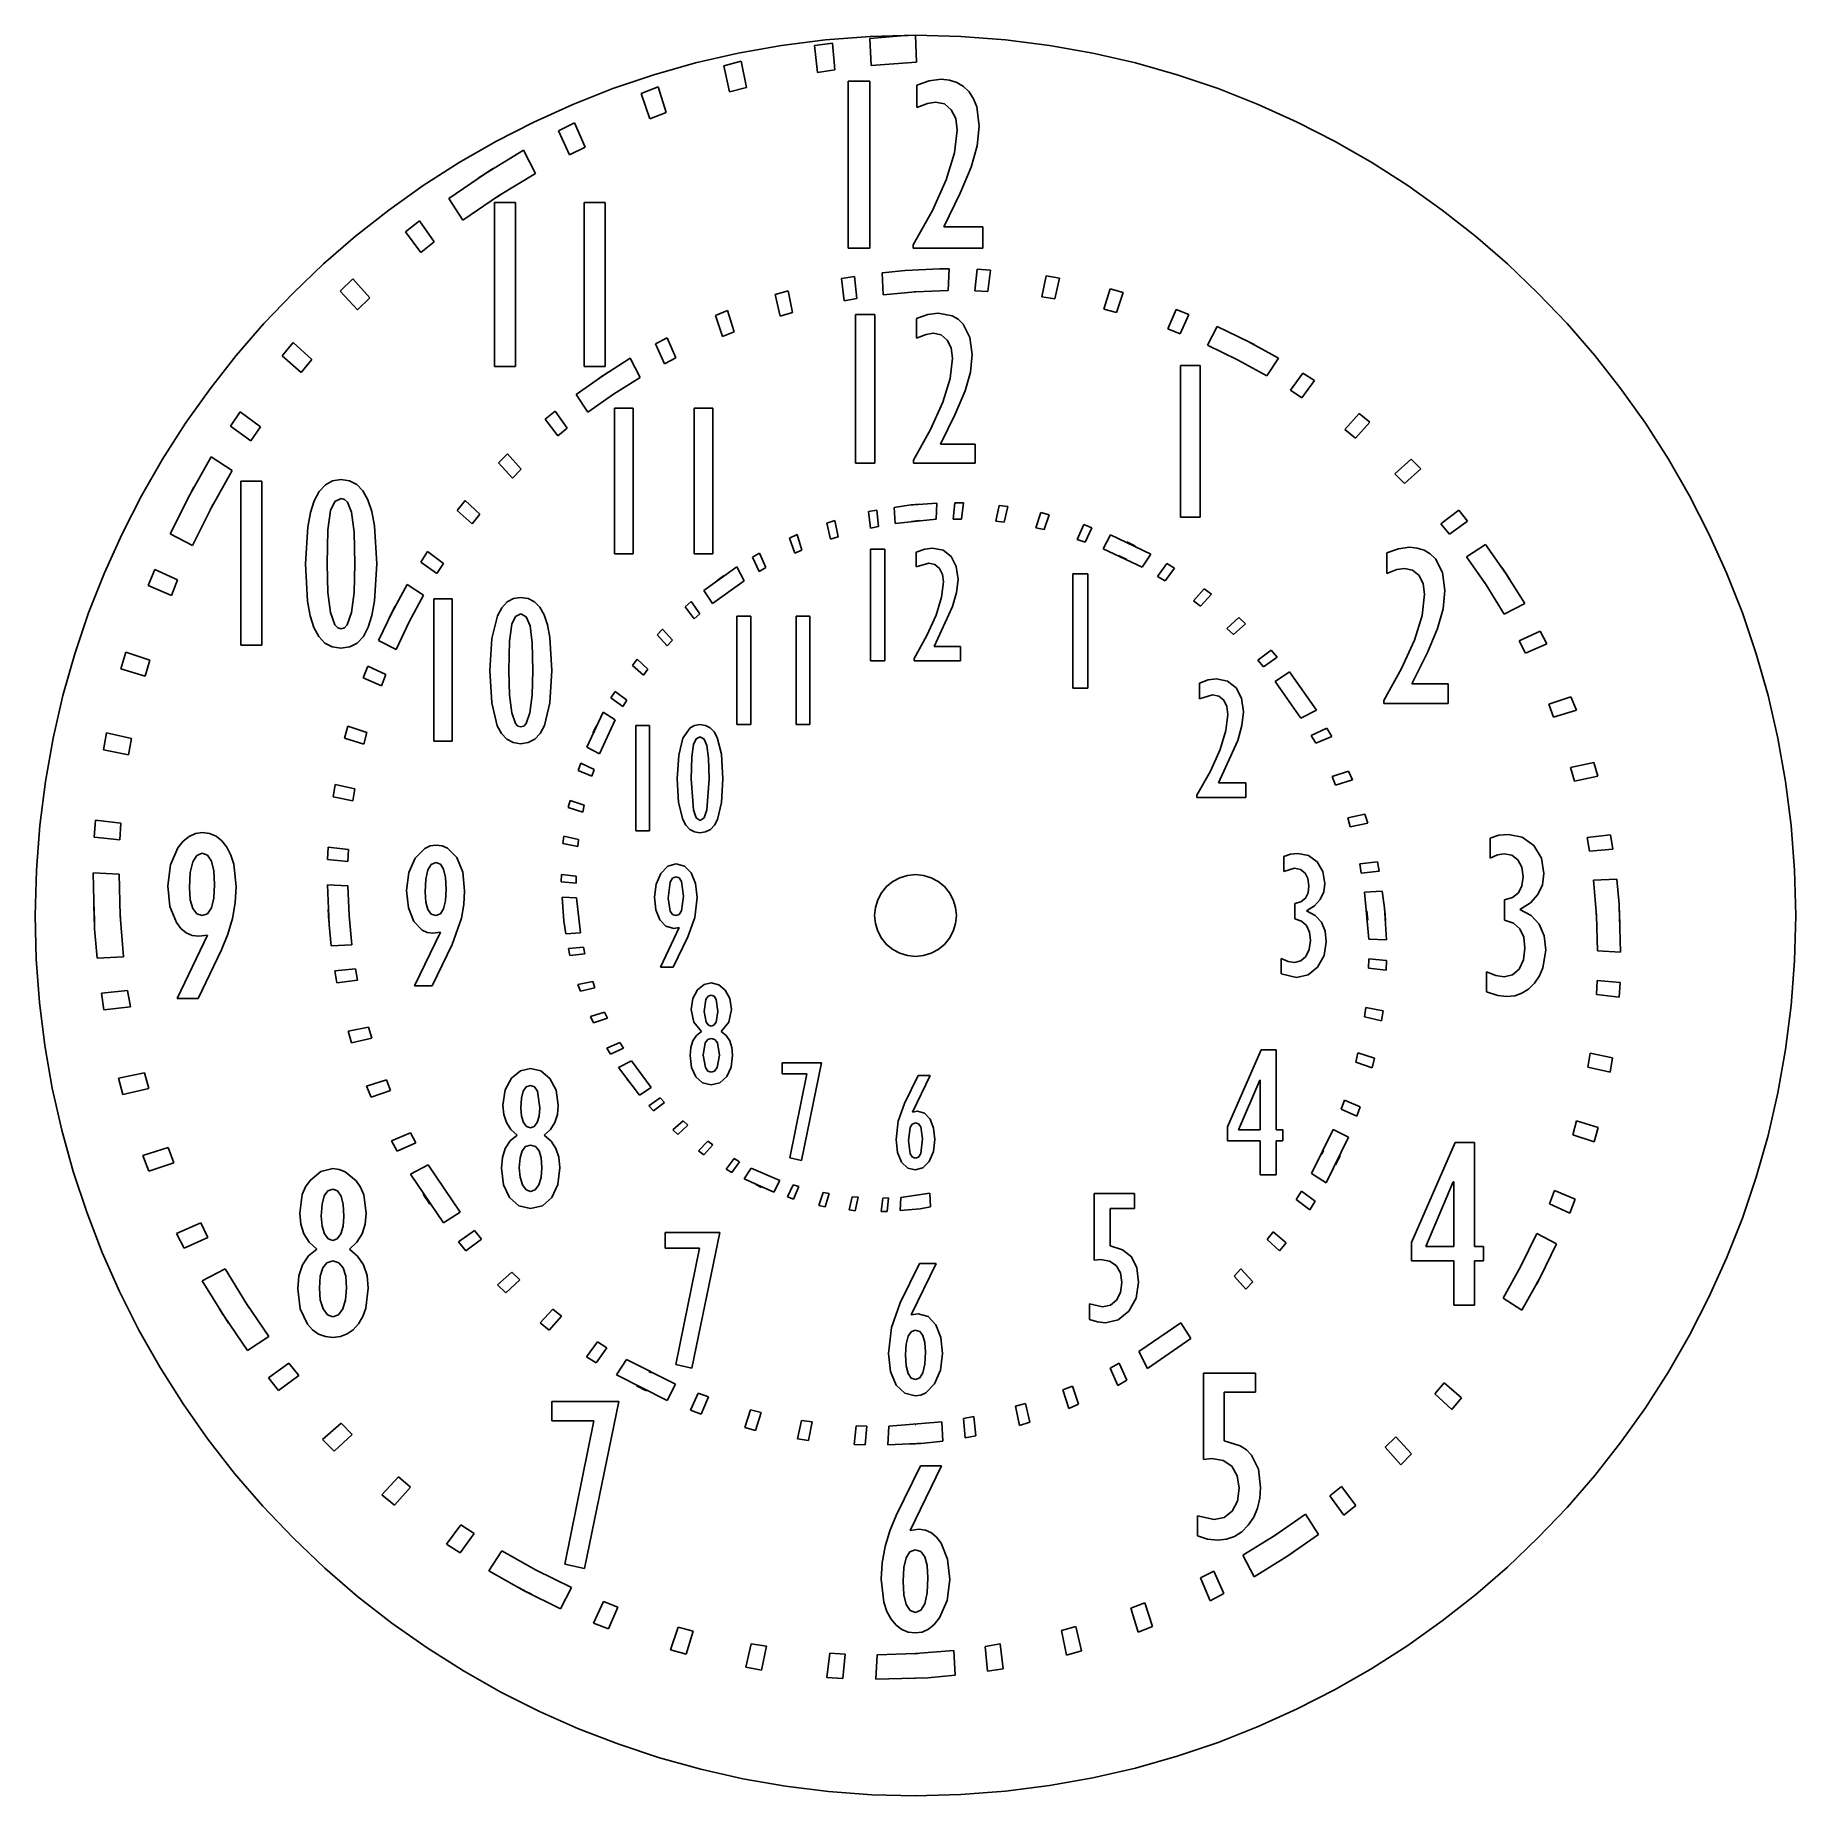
# Model space of a CAD drawing. Extents: x 5 to 175, y 5 to 175.
import ezdxf

# ---------------------------------------------------------------- set-up
doc = ezdxf.new("R2010")
doc.units = 0

msp = doc.modelspace()

# ---------------------------------------------------------------- linework, layer by layer
at = {"layer": 'clockface'}
for p, q in [((72.86853, 173.278009), (77.054579, 174.025557)), ((77.054579, 174.025557), (81.308734, 174.566132)), ((81.308734, 174.566132), (85.625655, 174.894394)), ((85.625655, 174.894394), (90, 175.005)), ((90, 175.005), (94.37434, 174.894387)), ((94.37434, 174.894387), (98.691256, 174.56612)), ((98.691256, 174.56612), (102.945406, 174.025539)), ((102.945406, 174.025539), (107.13145, 173.277986)), ((64.722115, 171.183358), (68.755928, 172.328829)), ((68.755928, 172.328829), (72.86853, 173.278009)), ((107.13145, 173.277986), (111.244046, 172.328802)), ((111.244046, 172.328802), (115.277854, 171.183327)), ((60.772431, 169.846937), (64.722115, 171.183358)), ((115.277854, 171.183327), (119.227533, 169.846902)), ((53.146816, 166.622609), (56.912218, 168.324907)), ((56.912218, 168.324907), (60.772431, 169.846937)), ((119.227533, 169.846902), (123.087741, 168.324869)), ((123.087741, 168.324869), (126.853137, 166.622569)), ((49.481566, 164.745384), (53.146816, 166.622609)), ((126.853137, 166.622569), (130.518381, 164.745342)), ((45.921811, 162.698573), (49.481566, 164.745384)), ((130.518381, 164.745342), (134.078131, 162.698529)), ((42.472889, 160.487517), (45.921811, 162.698573)), ((134.078131, 162.698529), (137.527047, 160.487472)), ((39.140143, 158.117557), (42.472889, 160.487517)), ((137.527047, 160.487472), (140.859788, 158.117511)), ((35.928914, 155.594034), (39.140143, 158.117557)), ((140.859788, 158.117511), (144.071012, 155.593988)), ((32.844542, 152.92229), (35.928914, 155.594034)), ((144.071012, 155.593988), (147.155379, 152.922243)), ((29.892369, 150.107664), (32.844542, 152.92229)), ((147.155379, 152.922243), (150.107547, 150.107618)), ((27.077735, 147.155498), (29.892369, 150.107664)), ((150.107547, 150.107618), (152.922176, 147.155453)), ((24.405982, 144.071134), (27.077735, 147.155498)), ((152.922176, 147.155453), (155.593925, 144.071089)), ((21.88245, 140.859911), (24.405982, 144.071134)), ((155.593925, 144.071089), (158.117452, 140.859868)), ((19.512482, 137.527172), (21.88245, 140.859911)), ((158.117452, 140.859868), (160.487416, 137.52713)), ((17.301416, 134.078256), (19.512482, 137.527172)), ((160.487416, 137.52713), (162.698477, 134.078217)), ((15.254596, 130.518506), (17.301416, 134.078256)), ((162.698477, 134.078217), (164.745294, 130.518469)), ((13.377361, 126.853261), (15.254596, 130.518506)), ((164.745294, 130.518469), (166.622525, 126.853227)), ((11.675053, 123.087864), (13.377361, 126.853261)), ((166.622525, 126.853227), (168.32483, 123.087833)), ((10.153012, 119.227655), (11.675053, 123.087864)), ((168.32483, 123.087833), (169.846868, 119.227627)), ((8.816581, 115.277975), (10.153012, 119.227655)), ((169.846868, 119.227627), (171.183297, 115.27795)), ((7.671099, 111.244165), (8.816581, 115.277975)), ((171.183297, 115.27795), (172.328777, 111.244143)), ((6.721907, 107.131566), (7.671099, 111.244165)), ((172.328777, 111.244143), (173.277966, 107.131548)), ((5.974348, 102.945519), (6.721907, 107.131566)), ((173.277966, 107.131548), (174.025524, 102.945505)), ((5.433761, 98.691365), (5.974348, 102.945519)), ((174.025524, 102.945505), (174.56611, 98.691356)), ((5.105488, 94.374445), (5.433761, 98.691365)), ((174.56611, 98.691356), (174.894382, 94.37444)), ((4.99487, 90.0001), (5.105488, 94.374445)), ((87.80789, 93.287161), (88.487857, 93.650188)), ((88.487857, 93.650188), (89.225365, 93.874299)), ((89.225365, 93.874299), (89.99969, 93.95091)), ((89.99969, 93.95091), (90.774015, 93.874299)), ((90.774015, 93.874299), (91.511523, 93.650188)), ((91.511523, 93.650188), (92.19149, 93.287161)), ((174.894382, 94.37444), (175.005, 90.0001)), ((86.349802, 91.512133), (86.712829, 92.1921)), ((86.712829, 92.1921), (87.206187, 92.793803)), ((87.206187, 92.793803), (87.80789, 93.287161)), ((92.19149, 93.287161), (92.793193, 92.793803)), ((92.793193, 92.793803), (93.286551, 92.1921)), ((93.286551, 92.1921), (93.649578, 91.512133)), ((86.04908, 90.0003), (86.125691, 90.774625)), ((86.125691, 90.774625), (86.349802, 91.512133)), ((93.649578, 91.512133), (93.873689, 90.774625)), ((93.873689, 90.774625), (93.9503, 90.0003)), ((5.099339, 85.784939), (4.99487, 90.0001)), ((86.125691, 89.225975), (86.04908, 90.0003)), ((86.349802, 88.488467), (86.125691, 89.225975)), ((86.712829, 87.8085), (86.349802, 88.488467)), ((93.649578, 88.488467), (93.286551, 87.8085)), ((93.873689, 89.225975), (93.649578, 88.488467)), ((93.9503, 90.0003), (93.873689, 89.225975)), ((93.9503, 90.0003), (93.9503, 90.0003)), ((175.005, 90.0001), (174.894394, 85.625751)), ((175.005, 90.0001), (175.005, 90.0001)), ((87.206187, 87.206797), (86.712829, 87.8085)), ((87.80789, 86.713439), (87.206187, 87.206797)), ((88.487857, 86.350412), (87.80789, 86.713439)), ((92.19149, 86.713439), (91.511523, 86.350412)), ((92.793193, 87.206797), (92.19149, 86.713439)), ((93.286551, 87.8085), (92.793193, 87.206797)), ((5.410826, 81.598386), (5.099339, 85.784939)), ((89.225365, 86.126301), (88.487857, 86.350412)), ((89.99969, 86.04969), (89.225365, 86.126301)), ((90.774015, 86.126301), (89.99969, 86.04969)), ((91.511523, 86.350412), (90.774015, 86.126301)), ((174.894394, 85.625751), (174.566132, 81.308827)), ((5.926444, 77.44741), (5.410826, 81.598386)), ((174.566132, 81.308827), (174.025556, 77.054668)), ((6.643307, 73.338979), (5.926444, 77.44741)), ((174.025556, 77.054668), (173.278006, 72.868616)), ((7.558529, 69.280058), (6.643307, 73.338979)), ((173.278006, 72.868616), (172.328825, 68.756012)), ((8.669225, 65.277617), (7.558529, 69.280058)), ((172.328825, 68.756012), (171.183352, 64.722196)), ((9.972508, 61.338622), (8.669225, 65.277617)), ((171.183352, 64.722196), (169.846929, 60.772509)), ((11.465492, 57.47004), (9.972508, 61.338622)), ((169.846929, 60.772509), (168.324897, 56.912294)), ((13.145292, 53.678841), (11.465492, 57.47004)), ((168.324897, 56.912294), (166.622596, 53.146889)), ((15.00902, 49.97199), (13.145292, 53.678841)), ((166.622596, 53.146889), (164.745368, 49.481638)), ((17.053792, 46.356455), (15.00902, 49.97199)), ((164.745368, 49.481638), (162.698555, 45.92188)), ((19.276721, 42.839204), (17.053792, 46.356455)), ((162.698555, 45.92188), (160.487496, 42.472957)), ((21.674921, 39.427204), (19.276721, 42.839204)), ((160.487496, 42.472957), (158.117533, 39.14021)), ((24.245506, 36.127423), (21.674921, 39.427204)), ((158.117533, 39.14021), (155.594006, 35.92898)), ((26.98559, 32.946828), (24.245506, 36.127423)), ((155.594006, 35.92898), (152.922258, 32.844607)), ((29.892287, 29.892387), (26.98559, 32.946828)), ((152.922258, 32.844607), (150.107629, 29.892433)), ((32.946728, 26.98569), (29.892287, 29.892387)), ((150.107629, 29.892433), (147.155459, 27.077799)), ((36.127323, 24.245606), (32.946728, 26.98569)), ((147.155459, 27.077799), (144.071091, 24.406046)), ((39.427104, 21.675021), (36.127323, 24.245606)), ((144.071091, 24.406046), (140.859864, 21.882515)), ((42.839104, 19.276821), (39.427104, 21.675021)), ((140.859864, 21.882515), (137.52712, 19.512547)), ((46.356355, 17.053892), (42.839104, 19.276821)), ((137.52712, 19.512547), (134.078201, 17.301483)), ((49.97189, 15.00912), (46.356355, 17.053892)), ((134.078201, 17.301483), (130.518446, 15.254663)), ((53.678741, 13.145392), (49.97189, 15.00912)), ((130.518446, 15.254663), (126.853198, 13.37743)), ((57.46994, 11.465592), (53.678741, 13.145392)), ((126.853198, 13.37743), (123.087796, 11.675124)), ((61.338522, 9.972608), (57.46994, 11.465592)), ((123.087796, 11.675124), (119.227583, 10.153086)), ((65.277517, 8.669325), (61.338522, 9.972608)), ((69.279958, 7.558629), (65.277517, 8.669325)), ((115.277898, 8.816657), (111.244084, 7.671178)), ((119.227583, 10.153086), (115.277898, 8.816657)), ((73.338879, 6.643407), (69.279958, 7.558629)), ((111.244084, 7.671178), (107.131481, 6.72199)), ((77.44731, 5.926544), (73.338879, 6.643407)), ((81.598286, 5.410926), (77.44731, 5.926544)), ((85.784839, 5.099439), (81.598286, 5.410926)), ((94.374349, 5.105583), (90, 4.99497)), ((98.691272, 5.433851), (94.374349, 5.105583)), ((102.94543, 5.974434), (98.691272, 5.433851)), ((107.131481, 6.72199), (102.94543, 5.974434)), ((90, 4.99497), (85.784839, 5.099439))]:
    msp.add_line(p, q, dxfattribs=at)
at = {"layer": 'hour marks'}
for p, q in [((88.6281, 174.936), (85.5931, 174.68)), ((85.5931, 174.68), (85.729, 172.072)), ((90.0001, 175.005), (88.6281, 174.936)), ((90.0817, 172.387), (90.0001, 175.005)), ((90.0001, 175.005), (90.0001, 175.005)), ((85.729, 172.072), (90.0817, 172.387)), ((52.1595, 163.911), (48.480275, 161.657875)), ((53.3114, 161.662), (52.1595, 163.911)), ((52.1595, 163.911), (52.1595, 163.911)), ((48.480275, 161.657875), (44.9269, 159.224)), ((49.74185, 159.482875), (53.3114, 161.662)), ((44.9269, 159.224), (46.2917, 157.129)), ((46.2917, 157.129), (49.74185, 159.482875)), ((88.994, 152.286), (86.7708, 152.065)), ((86.7708, 152.065), (86.8819, 149.938)), ((92.3224, 152.443), (88.994, 152.286)), ((92.555, 152.444), (92.3224, 152.443)), ((93.2485, 152.437), (92.555, 152.444)), ((92.555, 152.444), (92.555, 152.444)), ((93.1394, 150.35), (93.2485, 152.437)), ((86.8819, 149.938), (89.996625, 150.227625)), ((89.996625, 150.227625), (93.1394, 150.35)), ((119.123, 146.883), (118.197, 145.075)), ((122.126, 145.42975), (119.123, 146.883)), ((119.123, 146.883), (119.123, 146.883)), ((118.197, 145.075), (121.109125, 143.668625)), ((125.045, 143.825), (122.126, 145.42975)), ((62.4535, 143.803), (59.80195, 142.120625)), ((63.4007, 141.953), (62.4535, 143.803)), ((62.4535, 143.803), (62.4535, 143.803)), ((121.109125, 143.668625), (123.932, 142.116)), ((123.932, 142.116), (125.045, 143.825)), ((59.80195, 142.120625), (57.244, 140.31)), ((60.836438, 140.33725), (63.4007, 141.953)), ((57.244, 140.31), (58.3591, 138.597)), ((58.3591, 138.597), (60.836438, 140.33725)), ((21.9872, 134.283), (19.91775, 130.616125)), ((24.015, 132.963), (21.9872, 134.283)), ((21.9872, 134.283), (21.9872, 134.283)), ((22.00585, 129.40875), (24.015, 132.963)), ((19.91775, 130.616125), (18.0376, 126.842)), ((20.1806, 125.745), (22.00585, 129.40875)), ((89.3598, 129.636), (87.9511, 129.414)), ((87.9511, 129.414), (88.0323, 127.853)), ((92.0702, 129.823), (89.3598, 129.636)), ((91.9886, 128.262), (92.0702, 129.823)), ((92.0702, 129.823), (92.0702, 129.823)), ((88.0323, 127.853), (91.9886, 128.262)), ((18.0376, 126.842), (20.1806, 125.745)), ((108.819, 126.754), (108.137, 125.423)), ((112.715, 124.892), (108.819, 126.754)), ((108.819, 126.754), (108.819, 126.754)), ((145.039, 125.835), (143.212, 124.645)), ((147.005, 123.028125), (145.039, 125.835)), ((145.039, 125.835), (145.039, 125.835)), ((108.137, 125.423), (111.894, 123.63)), ((111.894, 123.63), (112.715, 124.892)), ((143.212, 124.645), (145.1035, 121.92475)), ((72.7515, 123.685), (69.5605, 121.395)), ((73.4543, 122.312), (72.7515, 123.685)), ((72.7515, 123.685), (72.7515, 123.685)), ((148.83, 120.12), (147.005, 123.028125)), ((40.9034, 121.965), (39.453762, 119.295)), ((42.5038, 120.923), (40.9034, 121.965)), ((40.9034, 121.965), (40.9034, 121.965)), ((41.1035, 118.343125), (42.5038, 120.923)), ((69.5605, 121.395), (70.3884, 120.125)), ((70.3884, 120.125), (73.4543, 122.312)), ((145.1035, 121.92475), (146.857, 119.11)), ((39.453762, 119.295), (38.1428, 116.55)), ((146.857, 119.11), (148.83, 120.12)), ((39.8373, 115.683), (41.1035, 118.343125)), ((38.1428, 116.55), (39.8373, 115.683)), ((126.12, 113.515), (124.732, 112.612)), ((124.732, 112.612), (127.209, 109.051)), ((128.708, 109.819), (126.12, 113.515)), ((126.12, 113.515), (126.12, 113.515)), ((59.8361, 109.637), (58.2703, 106.247)), ((59.4862, 105.624), (60.9864, 108.888)), ((60.9864, 108.888), (59.8361, 109.637)), ((59.8361, 109.637), (59.8361, 109.637)), ((127.209, 109.051), (128.708, 109.819)), ((58.2703, 106.247), (59.4862, 105.624)), ((10.6029, 94.1312), (10.7264, 88.7196)), ((13.0901, 94.002), (10.6029, 94.1312)), ((10.6029, 94.1312), (10.6029, 94.1312)), ((13.193612, 89.993538), (13.0901, 94.002)), ((157.718, 93.5234), (155.455, 93.4051)), ((157.949, 91.0972), (157.718, 93.5234)), ((157.718, 93.5234), (157.718, 93.5234)), ((33.2165, 92.9535), (33.3757, 89.085)), ((35.1704, 92.8517), (33.2165, 92.9535)), ((33.2165, 92.9535), (33.2165, 92.9535)), ((35.298312, 89.997237), (35.1704, 92.8517)), ((135.063, 92.3426), (133.37, 92.2548)), ((133.37, 92.2548), (133.781, 87.7233)), ((135.299, 90.7319), (135.063, 92.3426)), ((135.063, 92.3426), (135.063, 92.3426)), ((155.455, 93.4051), (155.754, 90.004125)), ((55.8704, 91.7737), (56.0254, 89.4508)), ((57.2579, 91.7008), (55.8704, 91.7737)), ((55.8704, 91.7737), (55.8704, 91.7737)), ((57.6625, 88.3196), (57.2579, 91.7008)), ((135.477, 87.6349), (135.299, 90.7319)), ((158.09, 86.4572), (157.949, 91.0972)), ((10.7264, 88.7196), (10.9734, 85.8872)), ((13.5102, 86.0195), (13.193612, 89.993538)), ((33.3757, 89.085), (33.5891, 87.0654)), ((35.5781, 87.1688), (35.298312, 89.997237)), ((56.0254, 89.4508), (56.2342, 88.2447)), ((155.754, 90.004125), (155.87, 86.573)), ((33.5891, 87.0654), (35.5781, 87.1688)), ((56.2342, 88.2447), (57.6625, 88.3196)), ((133.781, 87.7233), (135.477, 87.6349)), ((10.9734, 85.8872), (13.5102, 86.0195)), ((155.87, 86.573), (158.09, 86.4572)), ((62.5837, 75.9607), (61.3362, 75.3225)), ((61.3362, 75.3225), (63.332, 72.6389)), ((64.4818, 73.3877), (62.5837, 75.9607)), ((62.5837, 75.9607), (62.5837, 75.9607)), ((63.332, 72.6389), (64.4818, 73.3877)), ((130.338, 69.3461), (128.255, 65.0937)), ((129.64, 64.1919), (131.806, 68.5947)), ((131.806, 68.5947), (130.338, 69.3461)), ((130.338, 69.3461), (130.338, 69.3461)), ((42.9518, 65.9112), (41.2248, 65.027)), ((41.2248, 65.027), (44.4184, 60.3229)), ((46.0168, 61.3642), (42.9518, 65.9112)), ((42.9518, 65.9112), (42.9518, 65.9112)), ((74.1215, 65.6079), (73.4409, 64.563)), ((76.8934, 64.4053), (74.1215, 65.6079)), ((74.1215, 65.6079), (74.1215, 65.6079)), ((128.255, 65.0937), (129.64, 64.1919)), ((73.4409, 64.563), (76.3244, 63.2938)), ((76.3244, 63.2938), (76.8934, 64.4053)), ((91.3928, 63.1785), (88.5862, 62.7781)), ((91.4605, 61.883), (91.3928, 63.1785)), ((91.3928, 63.1785), (91.3928, 63.1785)), ((44.4184, 60.3229), (46.0168, 61.3642)), ((88.5862, 62.7781), (88.5206, 61.5187)), ((88.5206, 61.5187), (90.4574, 61.6877)), ((90.4574, 61.6877), (91.4605, 61.883)), ((149.988, 59.2873), (148.442125, 56.124075)), ((151.909, 58.3039), (149.988, 59.2873)), ((149.988, 59.2873), (149.988, 59.2873)), ((150.313625, 55.044087), (151.909, 58.3039)), ((148.442125, 56.124075), (146.738, 53.0582)), ((23.3329, 55.8684), (21.1154, 54.7331)), ((21.1154, 54.7331), (23.22605, 51.310838)), ((25.365088, 52.552), (23.3329, 55.8684)), ((23.3329, 55.8684), (23.3329, 55.8684)), ((148.554, 51.8754), (150.313625, 55.044087)), ((146.738, 53.0582), (148.554, 51.8754)), ((23.22605, 51.310838), (25.5038, 48.0064)), ((27.5595, 49.3448), (25.365088, 52.552)), ((25.5038, 48.0064), (27.5595, 49.3448)), ((115.612, 50.6599), (111.558, 47.8942)), ((116.592, 49.1551), (115.612, 50.6599)), ((115.612, 50.6599), (115.612, 50.6599)), ((111.558, 47.8942), (112.39, 46.2695)), ((112.39, 46.2695), (116.592, 49.1551)), ((62.085, 47.1242), (61.113, 45.6318)), ((66.8315, 44.7502), (62.085, 47.1242)), ((62.085, 47.1242), (62.085, 47.1242)), ((61.113, 45.6318), (66.0217, 43.1684)), ((66.0217, 43.1684), (66.8315, 44.7502)), ((92.5431, 41.0952), (87.4354, 40.69)), ((92.6392, 39.2426), (92.5431, 41.0952)), ((92.5431, 41.0952), (92.5431, 41.0952)), ((87.4354, 40.69), (87.3408, 38.8694)), ((90.8233, 39.0379), (92.6392, 39.2426)), ((87.3408, 38.8694), (90.8233, 39.0379)), ((127.65, 32.1737), (124.686, 30.130975)), ((128.914, 30.2328), (127.65, 32.1737)), ((127.65, 32.1737), (127.65, 32.1737)), ((124.686, 30.130975), (121.62, 28.2381)), ((125.85825, 28.110487), (128.914, 30.2328)), ((50.0496, 28.6417), (48.7959, 26.7167)), ((53.358238, 26.7848), (50.0496, 28.6417)), ((50.0496, 28.6417), (50.0496, 28.6417)), ((121.62, 28.2381), (122.693, 26.1426)), ((122.693, 26.1426), (125.85825, 28.110487)), ((48.7959, 26.7167), (52.213863, 24.802138)), ((56.7727, 25.0992), (53.358238, 26.7848)), ((52.213863, 24.802138), (55.7309, 23.0642)), ((55.7309, 23.0642), (56.7727, 25.0992)), ((90.005125, 18.719613), (86.2856, 18.6097)), ((93.6924, 19.0273), (90.005125, 18.719613)), ((93.8174, 16.6269), (93.6924, 19.0273)), ((93.6924, 19.0273), (93.6924, 19.0273)), ((86.2856, 18.6097), (86.1626, 16.2559)), ((86.1626, 16.2559), (91.1886, 16.3887)), ((91.1886, 16.3887), (93.8174, 16.6269))]:
    msp.add_line(p, q, dxfattribs=at)
at = {"layer": 'Layer 1'}
for p, q in [((85.5759, 170.581), (83.50007, 170.58063)), ((83.50007, 170.58063), (83.5001, 154.444)), ((85.5759, 154.444), (85.5759, 170.581)), ((90.11774, 170.167741), (90.1177, 168.022)), ((91.329912, 170.601376), (90.11774, 170.167741)), ((92.4654, 170.746), (91.329912, 170.601376)), ((93.27562, 170.670351), (92.465391, 170.74627)), ((92.465391, 170.74627), (92.4654, 170.746)), ((93.995848, 170.442577), (93.27562, 170.670351)), ((94.626127, 170.062922), (93.995848, 170.442577)), ((95.166511, 169.53136), (94.626127, 170.062922)), ((90.1177, 168.022), (91.143873, 168.420069)), ((91.143873, 168.420069), (91.93412, 168.552716)), ((91.93412, 168.552716), (92.792376, 168.366959)), ((92.792376, 168.366959), (93.45599, 167.809611)), ((95.600075, 168.873687), (95.166511, 169.53136)), ((95.909817, 168.103923), (95.600075, 168.873687)), ((93.45599, 167.809611), (93.889627, 166.954208)), ((93.889627, 166.954208), (94.034247, 165.851081)), ((96.157663, 166.22821), (95.909817, 168.103923)), ((94.034247, 165.851081), (93.768824, 163.636287)), ((95.962926, 164.331732), (96.157663, 166.22821)), ((93.768824, 163.636287), (92.972556, 161.04991)), ((95.3789, 162.276), (95.962926, 164.331732)), ((94.326118, 159.76349), (95.3789, 162.276)), ((92.972556, 161.04991), (91.645443, 158.091943)), ((51.3791, 158.857), (49.34147, 158.85633)), ((49.34147, 158.85633), (49.3415, 143.018)), ((51.3791, 143.018), (51.3791, 158.857)), ((58.00191, 158.85633), (58.0019, 143.018)), ((60.0395, 158.857), (58.00191, 158.85633)), ((60.0395, 143.018), (60.0395, 158.857)), ((92.7248, 156.496), (94.326118, 159.76349)), ((91.645443, 158.091943), (89.787487, 154.762381)), ((96.4998, 156.496), (92.7248, 156.496)), ((96.4998, 154.444), (96.4998, 156.496)), ((89.787487, 154.762381), (89.7875, 154.444)), ((83.5001, 154.444), (85.5759, 154.444)), ((89.7875, 154.444), (96.4998, 154.444)), ((86.0674, 148.032), (84.222, 148.031668)), ((84.222, 148.031668), (84.222, 133.688)), ((86.0674, 133.688), (86.0674, 148.032)), ((91.181742, 148.05005), (90.10432, 147.664766)), ((92.19101, 148.17843), (91.181742, 148.05005)), ((92.191013, 148.17891), (92.19101, 148.17843)), ((93.551619, 147.908899), (92.191013, 148.17891)), ((94.112007, 147.571387), (93.551619, 147.908899)), ((90.10432, 147.664766), (90.1043, 145.757)), ((91.016602, 146.110868), (91.71919, 146.228806)), ((91.71919, 146.228806), (92.482141, 146.063745)), ((94.592413, 147.09887), (94.112007, 147.571387)), ((95.253155, 145.830235), (94.592413, 147.09887)), ((90.1043, 145.757), (91.016602, 146.110868)), ((92.482141, 146.063745), (93.07208, 145.568383)), ((93.07208, 145.568383), (93.457361, 144.807996)), ((93.457361, 144.807996), (93.585742, 143.827403)), ((95.473494, 144.16314), (95.253155, 145.830235)), ((49.3415, 143.018), (51.3791, 143.018)), ((58.0019, 143.018), (60.0395, 143.018)), ((93.585742, 143.827403), (93.3498, 141.858679)), ((95.300278, 142.477438), (95.473494, 144.16314)), ((117.475, 143.113), (115.5906, 143.112598)), ((115.5906, 143.112598), (115.591, 128.469)), ((117.475, 128.469), (117.475, 143.113)), ((93.3498, 141.858679), (92.641983, 139.559632)), ((94.78103, 140.65018), (95.300278, 142.477438)), ((92.641983, 139.559632), (91.462306, 136.930283)), ((93.84531, 138.416636), (94.78103, 140.65018)), ((62.7494, 138.984), (60.9423, 138.983138)), ((60.9423, 138.983138), (60.9423, 124.938)), ((62.7494, 124.938), (62.7494, 138.984)), ((68.62244, 138.983138), (68.6224, 124.938)), ((70.4296, 138.984), (68.62244, 138.983138)), ((70.4296, 124.938), (70.4296, 138.984)), ((92.422, 135.512), (93.84531, 138.416636)), ((91.462306, 136.930283), (89.810782, 133.970653)), ((95.7773, 135.512), (92.422, 135.512)), ((95.7773, 133.688), (95.7773, 135.512)), ((84.222, 133.688), (86.0674, 133.688)), ((89.810782, 133.970653), (89.8108, 133.688)), ((89.8108, 133.688), (95.7773, 133.688)), ((26.8886, 131.932), (24.851, 131.931889)), ((24.851, 131.931889), (24.851, 116.094)), ((26.8886, 116.094), (26.8886, 131.932)), ((32.425808, 130.947947), (31.945449, 130.056446)), ((33.012898, 131.584732), (32.425808, 130.947947)), ((33.70671, 131.966802), (33.012898, 131.584732)), ((34.50724, 132.094158), (33.70671, 131.966802)), ((34.507242, 132.094168), (34.50724, 132.094158)), ((35.330002, 131.971911), (34.507242, 132.094168)), ((36.038416, 131.605109), (35.330002, 131.971911)), ((36.632495, 130.99372), (36.038416, 131.605109)), ((37.112252, 130.137698), (36.632495, 130.99372)), ((31.945449, 130.056446), (31.571825, 128.910226)), ((33.511446, 129.095369), (33.934139, 129.963857)), ((33.934139, 129.963857), (34.530506, 130.253439)), ((34.5305, 130.253439), (34.858977, 130.170878)), ((34.530506, 130.253439), (34.5305, 130.253439)), ((34.858977, 130.170878), (35.138184, 129.92325)), ((35.138184, 129.92325), (35.54904, 128.933109)), ((37.487095, 129.021107), (37.112252, 130.137698)), ((31.304943, 127.509288), (31.09143, 123.943248)), ((31.571825, 128.910226), (31.304943, 127.509288)), ((33.259558, 127.228463), (33.511446, 129.095369)), ((35.54904, 128.933109), (35.792351, 127.025763)), ((37.754844, 127.616481), (37.487095, 129.021107)), ((37.969046, 123.943248), (37.754844, 127.616481)), ((115.591, 128.469), (117.475, 128.469)), ((33.175548, 123.943239), (33.259558, 127.228463)), ((35.792351, 127.025763), (35.873568, 123.943239)), ((60.9423, 124.938), (62.7494, 124.938)), ((68.6224, 124.938), (70.4296, 124.938)), ((87.0508, 125.36), (85.66591, 125.359696)), ((85.66591, 125.359696), (85.6663, 114.602)), ((87.0508, 114.602), (87.0508, 125.36)), ((90.885981, 125.373353), (90.07804, 125.08426)), ((90.07804, 125.08426), (90.0785, 123.654)), ((91.6428, 125.469767), (90.885981, 125.373353)), ((91.643188, 125.47019), (91.6428, 125.469767)), ((92.663579, 125.267813), (91.643188, 125.47019)), ((93.444108, 124.66042), (92.663579, 125.267813)), ((93.939731, 123.708616), (93.444108, 124.66042)), ((136.652242, 125.419335), (135.52999, 125.01811)), ((135.52999, 125.01811), (135.53, 123.031)), ((137.7035, 125.552959), (136.652242, 125.419335)), ((137.703705, 125.55352), (137.7035, 125.552959)), ((138.454017, 125.483213), (137.703705, 125.55352)), ((139.121105, 125.272285), (138.454017, 125.483213)), ((139.704909, 124.920727), (139.121105, 125.272285)), ((140.205365, 124.42853), (139.704909, 124.920727)), ((140.893359, 123.106957), (140.205365, 124.42853)), ((31.09143, 123.943248), (31.297004, 120.342369)), ((33.260262, 121.202859), (33.175548, 123.943239)), ((35.873568, 123.943239), (35.789625, 121.202859)), ((37.76652, 120.377159), (37.969046, 123.943248)), ((90.0785, 123.654), (91.28928, 124.007983)), ((91.28928, 124.007983), (91.86162, 123.884059)), ((91.86162, 123.884059), (92.3042, 123.512407)), ((92.3042, 123.512407), (92.593031, 122.942309)), ((92.593031, 122.942309), (92.689188, 122.207057)), ((94.105048, 122.45797), (93.939731, 123.708616)), ((93.975136, 121.193824), (94.105048, 122.45797)), ((106.628, 122.999), (105.20521, 122.998086)), ((105.20521, 122.998086), (105.206, 111.941)), ((106.628, 111.941), (106.628, 122.999)), ((135.53, 123.031), (136.480262, 123.399601)), ((136.480262, 123.399601), (137.21206, 123.522441)), ((137.21206, 123.522441), (138.006785, 123.350311)), ((138.006785, 123.350311), (138.62128, 122.834113)), ((138.62128, 122.834113), (139.022505, 122.042397)), ((141.122606, 121.37032), (140.893359, 123.106957)), ((33.514364, 119.245458), (33.260262, 121.202859)), ((35.789625, 121.202859), (35.537799, 119.245458)), ((51.87001, 120.720196), (51.175235, 120.609655)), ((52.584082, 120.614092), (51.870007, 120.720206)), ((51.870007, 120.720206), (51.87001, 120.720196)), ((92.512293, 120.730474), (91.981565, 119.006104)), ((92.689188, 122.207057), (92.512293, 120.730474)), ((93.5857, 119.82351), (93.975136, 121.193824)), ((139.156129, 121.021303), (138.910389, 118.970527)), ((139.022505, 122.042397), (139.156129, 121.021303)), ((140.942394, 119.614449), (141.122606, 121.37032)), ((31.297004, 120.342369), (31.553936, 118.941359)), ((33.937796, 118.071024), (33.514364, 119.245458)), ((35.537799, 119.245458), (35.118089, 118.071024)), ((37.513312, 118.976183), (37.76652, 120.377159)), ((45.2585, 120.58), (43.48914, 120.579637)), ((43.48914, 120.579637), (43.4896, 106.833)), ((45.2585, 106.833), (45.2585, 120.58)), ((50.063649, 119.725336), (49.646825, 118.95156)), ((50.573117, 120.278035), (50.063649, 119.725336)), ((51.175235, 120.609655), (50.573117, 120.278035)), ((51.37271, 118.871295), (51.890166, 119.122367)), ((51.890166, 119.122367), (51.89017, 119.122367)), ((51.89017, 119.122367), (52.417675, 118.836186)), ((53.198894, 120.295728), (52.584082, 120.614092)), ((53.714472, 119.765081), (53.198894, 120.295728)), ((54.130847, 119.022116), (53.714472, 119.765081)), ((54.45618, 118.052985), (54.130847, 119.022116)), ((91.8163, 115.97), (93.5857, 119.82351)), ((140.40173, 117.71112), (140.942394, 119.614449)), ((31.553936, 118.941359), (31.913601, 117.806678)), ((31.913601, 117.806678), (32.383983, 116.930367)), ((34.212992, 117.777418), (33.937796, 118.071024)), ((34.530498, 117.679549), (34.212992, 117.777418)), ((34.845279, 117.777418), (34.530498, 117.679549)), ((35.118089, 118.071024), (34.845279, 117.777418)), ((36.6891, 116.943481), (37.158761, 117.829938)), ((37.158761, 117.829938), (37.513312, 118.976183)), ((49.646825, 118.95156), (49.091086, 116.74078)), ((50.787402, 116.497237), (51.005984, 118.117777)), ((51.005984, 118.117777), (51.37271, 118.871295)), ((52.417675, 118.836186), (52.774352, 117.977217)), ((52.774352, 117.977217), (52.985515, 116.321444)), ((54.688563, 116.833842), (54.45618, 118.052985)), ((74.0908, 118.912), (72.74467, 118.911527)), ((72.74467, 118.911527), (72.7452, 108.453)), ((74.0908, 108.453), (74.0908, 118.912)), ((79.8099, 118.912), (78.46369, 118.911527)), ((78.46369, 118.911527), (78.4642, 108.453)), ((79.8099, 108.453), (79.8099, 118.912)), ((91.981565, 119.006104), (91.096941, 117.034006)), ((138.910389, 118.970527), (138.17315, 116.575647)), ((139.426819, 115.38459), (140.40173, 117.71112)), ((24.851, 116.094), (26.8886, 116.094)), ((32.383983, 116.930367), (32.973068, 116.304441)), ((32.973068, 116.304441), (33.68083, 115.92889)), ((33.68083, 115.92889), (34.507241, 115.803708)), ((34.507241, 115.803708), (35.363317, 115.930353)), ((35.363317, 115.930353), (36.090611, 116.310282)), ((36.090611, 116.310282), (36.6891, 116.943481)), ((49.091086, 116.74078), (48.90585, 113.645706)), ((50.714528, 113.645707), (50.787402, 116.497237)), ((52.985515, 116.321444), (53.055988, 113.645707)), ((54.874471, 113.645706), (54.688563, 116.833842)), ((91.096941, 117.034006), (89.858358, 114.814237)), ((94.333, 115.97), (91.8163, 115.97)), ((94.333, 114.602), (94.333, 115.97)), ((138.17315, 116.575647), (136.944386, 113.836694)), ((85.6663, 114.602), (87.0508, 114.602)), ((89.858358, 114.814237), (89.8583, 114.602)), ((89.8583, 114.602), (94.333, 114.602)), ((137.944, 112.359), (139.426819, 115.38459)), ((48.90585, 113.645706), (49.084049, 110.520573)), ((50.787998, 111.267276), (50.714528, 113.645707)), ((53.055988, 113.645707), (52.983111, 111.267271)), ((54.698668, 110.55075), (54.874471, 113.645706)), ((118.264728, 112.751848), (117.41169, 112.446813)), ((117.41169, 112.446813), (117.412, 110.937)), ((119.06379, 112.853507), (118.264728, 112.751848)), ((119.064073, 112.853789), (119.06379, 112.853507)), ((120.141246, 112.640183), (119.064073, 112.853789)), ((120.965243, 111.99906), (120.141246, 112.640183)), ((136.944386, 113.836694), (135.224069, 110.753703)), ((141.44, 112.359), (137.944, 112.359)), ((141.44, 110.458), (141.44, 112.359)), ((49.084049, 110.520573), (49.618984, 108.319936)), ((51.008419, 109.568419), (50.787998, 111.267276)), ((52.983111, 111.267271), (52.764498, 109.568416)), ((54.171154, 108.340096), (54.698668, 110.55075)), ((105.206, 111.941), (106.628, 111.941)), ((117.412, 110.937), (118.69049, 111.31062)), ((118.69049, 111.31062), (119.294597, 111.179885)), ((119.294597, 111.179885), (119.76173, 110.787656)), ((119.76173, 110.787656), (120.066774, 110.185715)), ((121.488133, 110.994587), (120.965243, 111.99906)), ((121.662361, 109.67466), (121.488133, 110.994587)), ((135.224069, 110.753703), (135.224, 110.458)), ((51.375804, 108.549119), (51.008419, 109.568419)), ((52.764498, 109.568416), (52.400175, 108.549118)), ((120.168426, 109.409446), (119.981649, 107.850891)), ((120.066774, 110.185715), (120.168426, 109.409446)), ((121.525445, 108.340346), (121.662361, 109.67466)), ((135.224, 110.458), (141.44, 110.458)), ((49.618984, 108.319936), (50.027229, 107.559372)), ((50.027229, 107.559372), (50.53849, 107.016127)), ((51.614613, 108.294297), (51.375804, 108.549119)), ((51.890168, 108.209357), (51.614613, 108.294297)), ((52.16338, 108.294297), (51.890168, 108.209357)), ((52.400175, 108.549118), (52.16338, 108.294297)), ((53.244169, 107.02118), (53.763553, 107.570727)), ((53.763553, 107.570727), (54.171154, 108.340096)), ((64.2997, 108.333), (62.99184, 108.332339)), ((62.99184, 108.332339), (62.9923, 98.1716)), ((64.2997, 98.1716), (64.2997, 108.333)), ((67.542976, 107.128873), (67.132151, 105.494764)), ((68.227688, 108.109367), (67.542976, 107.128873)), ((68.672753, 108.354496), (68.227688, 108.109367)), ((69.18629, 108.436207), (68.672753, 108.354496)), ((68.818714, 107.069281), (69.201271, 107.254889)), ((69.186292, 108.436197), (69.18629, 108.436207)), ((69.714109, 108.357747), (69.186292, 108.436197)), ((69.20127, 107.254889), (69.591257, 107.043342)), ((69.201271, 107.254889), (69.20127, 107.254889)), ((70.168588, 108.122397), (69.714109, 108.357747)), ((70.549721, 107.730141), (70.168588, 108.122397)), ((70.857502, 107.180977), (70.549721, 107.730141)), ((71.26983, 105.563539), (70.857502, 107.180977)), ((72.7452, 108.453), (74.0908, 108.453)), ((78.4642, 108.453), (79.8099, 108.453)), ((119.981649, 107.850891), (119.421318, 106.03086)), ((121.11458, 106.89396), (121.525445, 108.340346)), ((43.4896, 106.833), (45.2585, 106.833)), ((50.53849, 107.016127), (51.152752, 106.690189)), ((51.152752, 106.690189), (51.870004, 106.581546)), ((51.870004, 106.581546), (52.61299, 106.691454)), ((52.61299, 106.691454), (53.244169, 107.02118)), ((67.132151, 105.494764), (66.99521, 103.207077)), ((68.385973, 105.314618), (68.547565, 106.512301)), ((68.547565, 106.512301), (68.818714, 107.069281)), ((69.591257, 107.043342), (69.854976, 106.408431)), ((69.854976, 106.408431), (70.010838, 105.1847)), ((71.407339, 103.207067), (71.26983, 105.563539)), ((119.421318, 106.03086), (118.48743, 103.949339)), ((119.247, 102.826), (121.11458, 106.89396)), ((68.332075, 103.207081), (68.385973, 105.314618)), ((70.010838, 105.1847), (70.062715, 103.207081)), ((118.48743, 103.949339), (117.179986, 101.606316)), ((66.99521, 103.207077), (67.127177, 100.897063)), ((68.54942, 100.193345), (68.332075, 103.207081)), ((70.062715, 103.207081), (69.847389, 100.193341)), ((71.277387, 100.919397), (71.407339, 103.207067)), ((121.903, 102.826), (119.247, 102.826)), ((121.903, 101.382), (121.903, 102.826)), ((67.127177, 100.897063), (67.522824, 99.270367)), ((70.887474, 99.285347), (71.277387, 100.919397)), ((117.179986, 101.606316), (117.18, 101.382)), ((117.18, 101.382), (121.903, 101.382)), ((67.522824, 99.270367), (67.82452, 98.708243)), ((67.82452, 98.708243), (68.202293, 98.306789)), ((68.821049, 99.439888), (68.54942, 100.193345)), ((69.201271, 99.188731), (68.821049, 99.439888)), ((69.578192, 99.439886), (69.201271, 99.188731)), ((69.847389, 100.193341), (69.578192, 99.439886)), ((70.202138, 98.310566), (70.586148, 98.716705)), ((70.586148, 98.716705), (70.887474, 99.285347)), ((19.286426, 97.17325), (18.77337, 96.529979)), ((19.853025, 97.632677), (19.286426, 97.17325)), ((20.473172, 97.908303), (19.853025, 97.632677)), ((21.14687, 98.000169), (20.473172, 97.908303)), ((21.146861, 98.000101), (21.14687, 98.000169)), ((21.836544, 97.912542), (21.146861, 98.000101)), ((22.458283, 97.649864), (21.836544, 97.912542)), ((23.012, 97.212067), (22.458283, 97.649864)), ((23.497621, 96.599151), (23.012, 97.212067)), ((62.9923, 98.1716), (64.2997, 98.1716)), ((68.202293, 98.306789), (68.656196, 98.065954)), ((68.656196, 98.065954), (69.186284, 97.985687)), ((69.186284, 97.985687), (69.735498, 98.066902)), ((69.735498, 98.066902), (70.202138, 98.310566)), ((146.339837, 97.742696), (145.49878, 97.458604)), ((145.49878, 97.458604), (145.499, 95.5429)), ((147.25887, 97.837393), (146.339837, 97.742696)), ((148.598666, 97.567691), (147.258807, 97.837794)), ((147.258807, 97.837794), (147.25887, 97.837393)), ((149.698967, 96.757244), (148.598666, 97.567691)), ((18.77337, 96.529979), (18.043956, 94.882839)), ((20.204127, 95.181615), (20.587662, 95.802519)), ((20.587662, 95.802519), (21.1246, 96.00949)), ((21.1246, 96.0095), (21.641248, 95.821299)), ((21.1246, 96.00949), (21.1246, 96.0095)), ((21.641248, 95.821299), (22.010247, 95.256741)), ((22.010247, 95.256741), (22.231624, 94.315895)), ((23.892675, 95.835739), (23.497621, 96.599151)), ((24.174786, 94.94644), (23.892675, 95.835739)), ((41.68649, 95.543993), (41.067156, 94.145697)), ((42.603253, 96.480358), (41.68649, 95.543993)), ((43.129843, 96.714458), (42.603253, 96.480358)), ((43.70187, 96.792493), (43.129843, 96.714458)), ((43.702001, 96.79291), (43.70187, 96.792493)), ((44.28755, 96.718632), (43.702001, 96.79291)), ((44.815377, 96.495745), (44.28755, 96.718632)), ((45.697741, 95.60384), (44.815377, 96.495745)), ((46.272613, 94.200444), (45.697741, 95.60384)), ((126.210692, 95.921557), (125.56743, 95.704185)), ((125.56743, 95.704185), (125.568, 94.2392)), ((126.9136, 95.99409), (126.210692, 95.921557)), ((126.914247, 95.994106), (126.9136, 95.99409)), ((127.938844, 95.787557), (126.914247, 95.994106)), ((128.780267, 95.167801), (127.938844, 95.787557)), ((145.499, 95.5429), (146.197917, 95.860355)), ((146.197917, 95.860355), (146.84671, 95.966129)), ((146.84671, 95.966129), (147.596061, 95.815778)), ((147.596061, 95.815778), (148.17271, 95.364615)), ((148.17271, 95.364615), (148.548694, 94.657329)), ((150.434226, 95.540056), (149.698967, 96.757244)), ((150.67927, 94.049914), (150.434226, 95.540056)), ((18.043956, 94.882839), (17.800821, 92.859409)), ((19.89729, 92.69807), (19.974, 94.146794)), ((19.974, 94.146794), (20.204127, 95.181615)), ((22.231624, 94.315895), (22.30541, 92.99883)), ((24.400406, 92.790081), (24.174786, 94.94644)), ((41.067156, 94.145697), (40.860702, 92.427913)), ((42.6403, 92.290966), (42.705391, 93.520949)), ((42.705391, 93.520949), (42.900693, 94.39944)), ((42.900693, 94.39944), (43.226249, 94.926494)), ((43.226249, 94.926494), (43.6821, 95.102166)), ((43.6821, 95.102166), (43.6821, 95.102156)), ((43.6821, 95.102156), (44.120753, 94.942411)), ((44.120753, 94.942411), (44.434035, 94.463177)), ((44.434035, 94.463177), (44.621979, 93.664454)), ((44.621979, 93.664454), (44.68462, 92.546246)), ((46.4641, 92.36942), (46.272613, 94.200444)), ((65.40276, 94.066041), (64.948805, 93.040624)), ((66.075045, 94.75278), (65.40276, 94.066041)), ((66.8807, 94.981747), (66.075045, 94.75278)), ((66.293338, 93.226527), (66.532007, 93.613149)), ((66.532007, 93.613149), (66.866266, 93.742027)), ((66.866266, 93.742027), (67.187973, 93.624887)), ((66.866266, 93.742027), (66.866266, 93.742027)), ((66.880958, 94.981787), (66.8807, 94.981747)), ((67.697398, 94.763711), (66.880958, 94.981787)), ((67.187973, 93.624887), (67.417772, 93.273462)), ((68.344428, 94.10949), (67.697398, 94.763711)), ((68.766122, 93.08031), (68.344428, 94.10949)), ((125.568, 94.2392), (126.59894, 94.562694)), ((126.59894, 94.562694), (127.171908, 94.447747)), ((127.171908, 94.447747), (127.61283, 94.102775)), ((127.61283, 94.102775), (127.900396, 93.561787)), ((127.900396, 93.561787), (127.996275, 92.858925)), ((129.342355, 94.236834), (128.780267, 95.167801)), ((129.529582, 93.097131), (129.342355, 94.236834)), ((148.548694, 94.657329), (148.67399, 93.738355)), ((148.67399, 93.738355), (148.561156, 92.863033)), ((150.535116, 92.968525), (150.67927, 94.049914)), ((17.800821, 92.859409), (18.006396, 90.882588)), ((19.974, 91.512744), (19.89729, 92.69807)), ((22.30541, 92.99883), (22.231625, 91.681844)), ((24.311385, 91.237173), (24.400406, 92.790081)), ((40.860702, 92.427913), (41.035284, 90.749379)), ((42.705392, 91.284528), (42.6403, 92.290966)), ((44.68462, 92.546246), (44.621979, 91.428036)), ((46.388596, 91.050929), (46.4641, 92.36942)), ((64.948805, 93.040624), (64.79763, 91.780911)), ((66.102489, 91.680137), (66.293338, 93.226527)), ((67.417772, 93.273462), (67.601619, 91.867727)), ((67.601619, 91.867727), (67.417772, 90.461732)), ((68.906667, 91.73754), (68.766122, 93.08031)), ((127.91, 92.18958), (127.651185, 91.681029)), ((127.996275, 92.858925), (127.91, 92.18958)), ((129.088876, 91.553028), (129.419417, 92.270216)), ((129.419417, 92.270216), (129.529582, 93.097131)), ((148.222677, 92.197949), (147.658587, 91.743155)), ((148.561156, 92.863033), (148.222677, 92.197949)), ((149.381941, 91.236075), (150.102666, 92.030579)), ((150.102666, 92.030579), (150.535116, 92.968525)), ((18.006396, 90.882588), (18.622992, 89.328369)), ((20.204126, 90.666053), (19.974, 91.512744)), ((20.587661, 90.15802), (20.204126, 90.666053)), ((21.1246, 89.98867), (20.587661, 90.15802)), ((21.641251, 90.176791), (21.1246, 89.98867)), ((22.010249, 90.741174), (21.641251, 90.176791)), ((22.231625, 91.681844), (22.010249, 90.741174)), ((24.044333, 89.704534), (24.311385, 91.237173)), ((41.035284, 90.749379), (41.55885, 89.429653)), ((42.900694, 90.565571), (42.705392, 91.284528)), ((43.22625, 90.134155), (42.900694, 90.565571)), ((43.6821, 89.990336), (43.22625, 90.134155)), ((44.120753, 90.150081), (43.6821, 89.990336)), ((44.434035, 90.629314), (44.120753, 90.150081)), ((44.621979, 91.428036), (44.434035, 90.629314)), ((46.16203, 89.749652), (46.388596, 91.050929)), ((64.79763, 91.780911), (64.925466, 90.549941)), ((64.925466, 90.549941), (65.309226, 89.582101)), ((66.293338, 90.414799), (66.102489, 91.680137)), ((66.532007, 90.098391), (66.293338, 90.414799)), ((67.187973, 90.110129), (66.866266, 89.992907)), ((67.417772, 90.461732), (67.187973, 90.110129)), ((68.684961, 89.816306), (68.906667, 91.73754)), ((127.219843, 91.333288), (126.615985, 91.146375)), ((126.615985, 91.146375), (126.616, 89.6637)), ((127.651185, 91.681029), (127.219843, 91.333288)), ((127.766372, 90.447691), (128.537885, 90.945531)), ((128.597539, 89.998306), (127.766372, 90.447691)), ((128.537885, 90.945531), (129.088876, 91.553028)), ((147.658587, 91.743155), (146.86892, 91.498705)), ((146.86892, 91.498705), (146.869, 89.5603)), ((148.37296, 90.585014), (149.381941, 91.236075)), ((149.459935, 89.997313), (148.37296, 90.585014)), ((18.622992, 89.328369), (19.070941, 88.745813)), ((19.070941, 88.745813), (19.581149, 88.32965)), ((23.599268, 88.192156), (24.044333, 89.704534)), ((41.55885, 89.429653), (42.372235, 88.581683)), ((42.372235, 88.581683), (42.858173, 88.369649)), ((45.25539, 87.19869), (46.16203, 89.749652)), ((65.309226, 89.582101), (65.905848, 88.960391)), ((67.190764, 88.825569), (65.359874, 85.019089)), ((65.905848, 88.960391), (66.657466, 88.753202)), ((66.866266, 89.992907), (66.532007, 90.098391)), ((66.657466, 88.753202), (67.190764, 88.825569)), ((68.0199, 87.94554), (68.684961, 89.816306)), ((126.616, 89.6637), (127.27951, 89.444325)), ((127.27951, 89.444325), (127.753487, 89.024685)), ((127.753487, 89.024685), (128.037899, 88.40482)), ((129.191165, 89.348737), (128.597539, 89.998306)), ((129.547302, 88.498951), (129.191165, 89.348737)), ((129.666002, 87.448911), (129.547302, 88.498951)), ((146.869, 89.5603), (147.736651, 89.273374)), ((147.736651, 89.273374), (148.356455, 88.724585)), ((148.356455, 88.724585), (148.728369, 87.913978)), ((150.236373, 89.147789), (149.459935, 89.997313)), ((150.702252, 88.036447), (150.236373, 89.147789)), ((21.645026, 88.112338), (18.704126, 81.999548)), ((19.581149, 88.32965), (20.153588, 88.079921)), ((20.153588, 88.079921), (20.788232, 87.996669)), ((20.788232, 87.996669), (21.645026, 88.112338)), ((22.976206, 86.700031), (23.599268, 88.192156)), ((44.124583, 88.397662), (41.627583, 83.206762)), ((42.858173, 88.369649), (43.39698, 88.298963)), ((43.3382, 83.2072), (45.25539, 87.19869)), ((43.39698, 88.298963), (44.124583, 88.397662)), ((66.6143, 85.0191), (68.0199, 87.94554)), ((128.026021, 86.717909), (127.706372, 86.04274)), ((128.13271, 87.58477), (128.026021, 86.717909)), ((128.037899, 88.40482), (128.13271, 87.58477)), ((129.457193, 86.123893), (129.666002, 87.448911)), ((148.85235, 86.8416), (148.713079, 85.708056)), ((148.728369, 87.913978), (148.85235, 86.8416)), ((150.85755, 86.663294), (150.702252, 88.036447)), ((20.718466, 81.999021), (22.976206, 86.700031)), ((65.359874, 85.019089), (66.6143, 85.0191)), ((125.989798, 85.563823), (125.303942, 85.838631)), ((125.303942, 85.838631), (125.304, 84.3561)), ((126.598952, 85.472234), (125.989798, 85.563823)), ((127.220819, 85.614778), (126.598952, 85.472234)), ((127.706372, 86.04274), (127.220819, 85.614778)), ((127.906737, 84.257986), (128.83092, 85.011861)), ((128.83092, 85.011861), (129.457193, 86.123893)), ((148.713079, 85.708056), (148.295264, 84.82519)), ((150.584544, 84.930843), (150.85755, 86.663294)), ((69.579143, 83.324537), (68.944686, 82.810915)), ((70.280006, 83.495627), (69.579143, 83.324537)), ((70.280011, 83.495626), (70.280006, 83.495627)), ((70.998075, 83.319189), (70.280011, 83.495626)), ((71.628761, 82.789731), (70.998075, 83.319189)), ((125.304, 84.3561), (126.80364, 84.006771)), ((126.80364, 84.006771), (127.906737, 84.257986)), ((145.153344, 84.558019), (145.153, 82.6191)), ((146.050208, 84.198466), (145.153344, 84.558019)), ((146.846784, 84.078469), (146.050208, 84.198466)), ((147.660153, 84.265218), (146.846784, 84.078469)), ((148.295264, 84.82519), (147.660153, 84.265218)), ((149.190473, 82.901768), (149.76563, 83.476924)), ((149.76563, 83.476924), (150.243316, 84.169067)), ((150.243316, 84.169067), (150.584544, 84.930843)), ((18.704126, 81.999548), (20.718466, 81.999021)), ((41.627583, 83.206762), (43.3382, 83.2072)), ((68.49389, 81.992897), (68.343689, 80.909235)), ((68.944686, 82.810915), (68.49389, 81.992897)), ((69.601421, 80.734547), (69.767674, 81.903806)), ((69.767674, 81.903806), (69.975363, 82.196166)), ((69.975363, 82.196166), (70.265978, 82.293627)), ((70.265962, 82.293637), (70.5534, 82.195308)), ((70.265978, 82.293627), (70.265962, 82.293637)), ((70.5534, 82.195308), (70.758643, 81.900339)), ((70.758643, 81.900339), (70.922769, 80.720607)), ((72.074448, 81.970054), (71.628761, 82.789731)), ((72.223038, 80.909231), (72.074448, 81.970054)), ((145.153, 82.6191), (146.222685, 82.2765)), ((146.222685, 82.2765), (147.11411, 82.162294)), ((147.11411, 82.162294), (147.864727, 82.244457)), ((147.864727, 82.244457), (148.556844, 82.490947)), ((148.556844, 82.490947), (149.190473, 82.901768)), ((68.343689, 80.909235), (68.591618, 79.701564)), ((69.783313, 79.692747), (69.601421, 80.734547)), ((70.922769, 80.720607), (70.740876, 79.692747)), ((71.97672, 79.701555), (72.223038, 80.909231)), ((68.852683, 78.405636), (68.507589, 77.885739)), ((68.591618, 79.701564), (69.335875, 78.804965)), ((69.335875, 78.804965), (68.852683, 78.405636)), ((69.994933, 79.409784), (69.783313, 79.692747)), ((70.26597, 79.315524), (69.994933, 79.409784)), ((70.534882, 79.409762), (70.26597, 79.315524)), ((70.740876, 79.692747), (70.534882, 79.409762)), ((71.23757, 78.804961), (71.97672, 79.701555)), ((71.72076, 78.400384), (71.23757, 78.804961)), ((72.065855, 77.885699), (71.72076, 78.400384)), ((68.300557, 77.24526), (68.231555, 76.484185)), ((68.507589, 77.885739), (68.300557, 77.24526)), ((69.489875, 76.526027), (69.687458, 77.716242)), ((69.706399, 75.316807), (69.489875, 76.526027)), ((69.687458, 77.716242), (69.93438, 78.01382)), ((69.93438, 78.01382), (70.280006, 78.113017)), ((70.280006, 78.113017), (70.628648, 78.01382)), ((70.280006, 78.113017), (70.280006, 78.113017)), ((70.628648, 78.01382), (70.877662, 77.716241)), ((71.076857, 76.526027), (70.853098, 75.316807)), ((70.877662, 77.716241), (71.076857, 76.526027)), ((72.272887, 77.26091), (72.065855, 77.885699)), ((72.20052, 75.355171), (72.34189, 76.526021)), ((72.34189, 76.526021), (72.272887, 77.26091)), ((123.379006, 77.028847), (120.137336, 69.601407)), ((124.812, 77.0289), (123.379006, 77.028847)), ((124.812, 69.3043), (124.812, 77.0289)), ((51.864979, 74.993939), (50.992866, 74.287424)), ((52.828406, 75.229476), (51.864979, 74.993939)), ((52.82841, 75.229486), (52.828406, 75.229476)), ((53.816073, 74.986941), (52.82841, 75.229486)), ((54.68359, 74.258994), (53.816073, 74.986941)), ((68.231555, 76.484185), (68.371309, 75.330765)), ((68.371309, 75.330765), (68.790693, 74.429015)), ((69.961746, 74.976116), (69.706399, 75.316807)), ((70.280006, 74.862575), (69.961746, 74.976116)), ((70.601502, 74.976095), (70.280006, 74.862575)), ((70.853098, 75.316807), (70.601502, 74.976095)), ((71.776033, 74.442961), (72.20052, 75.355171)), ((77.135906, 75.783967), (77.1362, 74.7003)), ((80.92201, 75.78396), (77.135906, 75.783967)), ((78.98518, 66.35043), (80.92201, 75.78396)), ((50.372795, 73.16289), (50.166044, 71.673104)), ((50.992866, 74.287424), (50.372795, 73.16289)), ((52.124458, 73.040447), (52.409809, 73.442366)), ((52.409809, 73.442366), (52.809306, 73.57634)), ((52.809306, 73.57634), (53.204646, 73.441181)), ((52.809306, 73.57634), (52.809306, 73.57634)), ((53.204646, 73.441181), (53.487098, 73.035695)), ((55.296345, 73.131864), (54.68359, 74.258994)), ((55.500594, 71.673114), (55.296345, 73.131864)), ((68.790693, 74.429015), (69.44622, 73.852292)), ((69.44622, 73.852292), (70.280003, 73.660057)), ((70.280003, 73.660057), (71.118895, 73.855776)), ((71.118895, 73.855776), (71.776033, 74.442961)), ((77.1362, 74.7003), (79.5066, 74.7003)), ((79.5066, 74.7003), (77.86122, 66.60106)), ((90.268406, 74.555102), (88.951176, 71.855012)), ((89.704617, 71.022484), (91.421817, 74.555084)), ((91.421817, 74.555084), (90.268406, 74.555102)), ((121.195, 69.3043), (123.239506, 74.101378)), ((123.239506, 74.101378), (123.274, 74.1014)), ((123.274, 74.1014), (123.274, 69.3043)), ((50.166044, 71.673104), (50.25133, 70.78938)), ((51.896183, 71.43281), (51.953251, 72.370592)), ((51.958758, 70.623125), (51.896183, 71.43281)), ((51.953251, 72.370592), (52.124458, 73.040447)), ((53.487098, 73.035695), (53.713125, 71.41369)), ((53.713125, 71.41369), (53.650546, 70.613549)), ((55.415941, 70.78939), (55.500594, 71.673114)), ((88.951176, 71.855012), (88.336581, 70.14448)), ((50.25133, 70.78938), (50.507203, 70.012563)), ((50.507203, 70.012563), (50.93369, 69.34268)), ((52.146298, 70.00087), (51.958758, 70.623125)), ((52.436952, 69.611457), (52.146298, 70.00087)), ((53.463012, 70.00087), (53.179413, 69.611428)), ((53.650546, 70.613549), (53.463012, 70.00087)), ((54.738528, 69.34269), (55.161939, 70.012573)), ((55.161939, 70.012573), (55.415941, 70.78939)), ((88.336581, 70.14448), (88.131589, 68.368412)), ((89.485098, 69.541625), (89.693894, 69.861231)), ((89.693894, 69.861231), (89.986305, 69.96778)), ((90.18934, 71.09485), (89.704617, 71.022484)), ((89.986305, 69.96778), (89.986306, 69.96779)), ((89.986306, 69.96779), (90.290287, 69.872704)), ((90.866219, 70.906544), (90.18934, 71.09485)), ((90.290287, 69.872704), (90.5075, 69.58749)), ((91.40219, 70.341399), (90.866219, 70.906544)), ((91.751062, 69.468049), (91.40219, 70.341399)), ((50.86637, 68.230698), (50.391752, 67.515865)), ((51.530814, 68.779754), (50.86637, 68.230698)), ((50.93369, 69.34268), (51.530814, 68.779754)), ((52.809306, 69.481509), (52.436952, 69.611457)), ((53.179413, 69.611428), (52.809306, 69.481509)), ((54.145644, 68.779764), (54.738528, 69.34269)), ((54.810002, 68.223524), (54.145644, 68.779764)), ((55.284442, 67.515969), (54.810002, 68.223524)), ((88.131589, 68.368412), (88.264236, 67.106792)), ((89.318128, 68.2635), (89.485098, 69.541625)), ((89.488539, 66.980631), (89.318128, 68.2635)), ((90.5075, 69.58749), (90.681352, 68.44696)), ((90.681352, 68.44696), (90.510941, 67.026489)), ((91.729726, 67.202117), (91.867277, 68.355479)), ((91.867277, 68.355479), (91.751062, 69.468049)), ((120.137336, 69.601407), (120.138, 68.2294)), ((120.138, 68.2294), (123.274, 68.2294)), ((123.274, 69.3043), (121.195, 69.3043)), ((123.274, 68.2294), (123.274, 64.9526)), ((125.476, 69.3043), (124.812, 69.3043)), ((124.812, 64.9526), (124.812, 68.2294)), ((124.812, 68.2294), (125.476, 68.2294)), ((125.476, 68.2294), (125.476, 69.3043)), ((142.114306, 68.08367), (137.900096, 58.42795)), ((143.977, 68.0837), (142.114306, 68.08367)), ((143.977, 58.0414), (143.977, 68.0837)), ((50.106973, 66.635224), (50.012044, 65.588744)), ((50.391752, 67.515865), (50.106973, 66.635224)), ((51.742689, 65.646618), (51.810505, 66.601185)), ((51.810505, 66.601185), (52.014009, 67.282987)), ((52.014009, 67.282987), (52.353283, 67.69205)), ((52.353283, 67.69205), (52.828409, 67.828398)), ((52.828406, 67.828398), (53.307851, 67.692049)), ((52.828409, 67.828398), (52.828406, 67.828398)), ((53.307851, 67.692049), (53.650378, 67.282985)), ((53.650378, 67.282985), (53.855935, 66.601183)), ((53.855935, 66.601183), (53.924466, 65.646618)), ((55.569044, 66.657027), (55.284442, 67.515969)), ((55.663894, 65.646624), (55.569044, 66.657027)), ((77.86122, 66.60106), (78.98518, 66.35043)), ((88.264236, 67.106792), (88.662305, 66.179392)), ((89.701545, 66.659922), (89.488539, 66.980631)), ((89.999741, 66.55302), (89.701545, 66.659922)), ((90.297937, 66.671386), (89.999741, 66.55302)), ((90.510941, 67.026489), (90.297937, 66.671386)), ((91.316925, 66.258469), (91.729726, 67.202117)), ((32.582435, 65.271417), (31.531556, 64.420348)), ((33.743306, 65.555158), (32.582435, 65.271417)), ((33.743312, 65.555148), (33.743306, 65.555158)), ((34.356214, 65.482052), (33.743312, 65.555148)), ((34.932919, 65.262772), (34.356214, 65.482052)), ((35.977802, 64.385718), (34.932919, 65.262772)), ((50.012044, 65.588744), (50.204275, 64.002888)), ((51.817023, 64.716614), (51.742689, 65.646618)), ((52.040344, 63.983668), (51.817023, 64.716614)), ((53.847622, 64.71181), (53.61699, 63.983668)), ((53.924466, 65.646618), (53.847622, 64.71181)), ((55.469414, 64.036587), (55.663894, 65.646624)), ((88.662305, 66.179392), (89.255561, 65.614266)), ((89.255561, 65.614266), (89.973335, 65.425961)), ((89.973335, 65.425961), (90.709026, 65.634135)), ((90.709026, 65.634135), (91.316925, 66.258469)), ((123.274, 64.9526), (124.812, 64.9526)), ((30.784724, 63.065752), (30.535752, 61.271178)), ((31.095916, 63.798039), (30.784724, 63.065752)), ((31.531556, 64.420348), (31.095916, 63.798039)), ((32.688898, 62.111356), (32.895226, 62.918154)), ((32.895226, 62.918154), (33.239044, 63.40221)), ((33.239044, 63.40221), (33.720301, 63.563555)), ((33.720301, 63.563555), (33.720306, 63.563555)), ((33.720306, 63.563555), (34.196448, 63.400747)), ((34.196448, 63.400747), (34.53654, 62.912315)), ((34.53654, 62.912315), (34.740591, 62.098248)), ((36.408328, 63.756874), (35.977802, 64.385718)), ((36.715795, 63.028165), (36.408328, 63.756874)), ((36.961719, 61.271168), (36.715795, 63.028165)), ((50.204275, 64.002888), (50.780988, 62.763074)), ((52.391123, 63.515085), (52.040344, 63.983668)), ((52.82841, 63.358897), (52.391123, 63.515085)), ((53.270759, 63.515085), (52.82841, 63.358897)), ((53.61699, 63.983668), (53.270759, 63.515085)), ((54.885648, 62.782194), (55.469414, 64.036587)), ((107.261506, 63.148062), (107.261, 56.7082)), ((111.149, 63.1482), (107.261506, 63.148062)), ((111.149, 61.7147), (111.149, 63.1482)), ((139.275, 58.0414), (141.933306, 64.278228)), ((141.933306, 64.278228), (141.978, 64.2783)), ((141.978, 64.2783), (141.978, 58.0414)), ((30.535752, 61.271178), (30.638547, 60.206714)), ((32.620111, 60.981785), (32.688898, 62.111356)), ((34.740591, 62.098248), (34.808606, 60.958535)), ((36.859695, 60.206708), (36.961719, 61.271168)), ((50.780988, 62.763074), (51.682144, 61.970106)), ((51.682144, 61.970106), (52.828408, 61.705784)), ((52.828408, 61.705784), (53.981983, 61.974853)), ((53.981983, 61.974853), (54.885648, 62.782194)), ((108.8025, 58.087523), (108.802, 61.7147)), ((108.802, 61.7147), (111.149, 61.7147)), ((30.638547, 60.206714), (30.9469, 59.271048)), ((32.695491, 60.006169), (32.620111, 60.981785)), ((32.921386, 59.256325), (32.695491, 60.006169)), ((34.733225, 59.994551), (34.507333, 59.256325)), ((34.808606, 60.958535), (34.733225, 59.994551)), ((36.553616, 59.271042), (36.859695, 60.206708)), ((30.9469, 59.271048), (31.460765, 58.464188)), ((31.460765, 58.464188), (32.180092, 57.786138)), ((33.271636, 58.787632), (32.921386, 59.256325)), ((33.720303, 58.631554), (33.271636, 58.787632)), ((34.165918, 58.787633), (33.720303, 58.631554)), ((34.507333, 59.256325), (34.165918, 58.787633)), ((35.329259, 57.786128), (36.043474, 58.464179)), ((36.043474, 58.464179), (36.553616, 59.271042)), ((65.841906, 59.381372), (65.8418, 57.8787)), ((65.8418, 57.8787), (69.1294, 57.8787)), ((71.09258, 59.381512), (65.841906, 59.381372)), ((69.1294, 57.8787), (66.84685, 46.6443)), ((68.40593, 46.296512), (71.09258, 59.381512)), ((109.997631, 57.725357), (108.8025, 58.087523)), ((137.900096, 58.42795), (137.9, 56.6446)), ((141.978, 58.0414), (139.275, 58.0414)), ((144.841, 58.0414), (143.977, 58.0414)), ((144.841, 56.6446), (144.841, 58.0414)), ((30.808087, 56.263738), (30.465085, 55.202972)), ((31.379755, 57.124779), (30.808087, 56.263738)), ((32.180092, 57.786138), (31.379755, 57.124779)), ((32.762307, 55.982874), (33.171202, 56.475681)), ((33.171202, 56.475681), (33.743615, 56.639952)), ((33.743606, 56.639952), (34.321051, 56.475681)), ((33.743615, 56.639952), (33.743606, 56.639952)), ((34.321051, 56.475681), (34.733492, 55.982873)), ((36.129593, 57.116051), (35.329259, 57.786128)), ((36.701262, 56.263613), (36.129593, 57.116051)), ((37.044264, 55.228821), (36.701262, 56.263613)), ((90.376236, 56.381559), (88.531906, 52.601429)), ((89.587134, 51.436584), (91.990606, 56.382085)), ((91.990606, 56.382085), (90.376236, 56.381559)), ((107.261, 56.7082), (107.897143, 56.779591)), ((107.897143, 56.779591), (108.743497, 56.631786)), ((108.743497, 56.631786), (109.383853, 56.188409)), ((109.383853, 56.188409), (109.786931, 55.483282)), ((110.851253, 57.023983), (109.997631, 57.725357)), ((111.363402, 55.983376), (110.851253, 57.023983)), ((137.9, 56.6446), (141.978, 56.6446)), ((141.978, 56.6446), (141.978, 52.3844)), ((143.977, 52.3844), (143.977, 56.6446)), ((143.977, 56.6446), (144.841, 56.6446)), ((30.465085, 55.202972), (30.350752, 53.942438)), ((32.435165, 54.011682), (32.516954, 55.161538)), ((32.516954, 55.161538), (32.762307, 55.982874)), ((34.733492, 55.982873), (34.980945, 55.161537)), ((34.980945, 55.161537), (35.063426, 54.011682)), ((37.158599, 54.011678), (37.044264, 55.228821)), ((109.786931, 55.483282), (109.921296, 54.549749)), ((109.921296, 54.549749), (109.793618, 53.580057)), ((111.303537, 53.0583), (111.53411, 54.603513)), ((111.53411, 54.603513), (111.363402, 55.983376)), ((30.350752, 53.942438), (30.58221, 52.03181)), ((32.524752, 52.891519), (32.435165, 54.011682)), ((32.793799, 52.008712), (32.524752, 52.891519)), ((34.970794, 52.885739), (34.692906, 52.008712)), ((35.063426, 54.011682), (34.970794, 52.885739)), ((36.924092, 52.072271), (37.158599, 54.011678)), ((109.410732, 52.838759), (108.819724, 52.368594)), ((109.793618, 53.580057), (109.410732, 52.838759)), ((110.6117, 51.790753), (111.303537, 53.0583)), ((30.58221, 52.03181), (31.276792, 50.538008)), ((33.216604, 51.444373), (32.793799, 52.008712)), ((33.743611, 51.256315), (33.216604, 51.444373)), ((34.27615, 51.444373), (33.743611, 51.256315)), ((34.692906, 52.008712), (34.27615, 51.444373)), ((36.220672, 50.561258), (36.630986, 51.263202)), ((36.630986, 51.263202), (36.924092, 52.072271)), ((88.531906, 52.601429), (87.671576, 50.206896)), ((90.266162, 51.537429), (89.587134, 51.436584)), ((91.213318, 51.27359), (90.266162, 51.537429)), ((91.963212, 50.482189), (91.213318, 51.27359)), ((108.049582, 52.211921), (106.813482, 52.489411)), ((106.813482, 52.489411), (106.814, 51.0027)), ((108.819724, 52.368594), (108.049582, 52.211921)), ((109.585996, 50.951207), (110.6117, 51.790753)), ((141.978, 52.3844), (143.977, 52.3844)), ((31.276792, 50.538008), (31.782669, 49.980852)), ((31.782669, 49.980852), (32.362427, 49.582948)), ((32.362427, 49.582948), (33.015995, 49.344244)), ((33.015995, 49.344244), (33.743302, 49.264688)), ((33.743302, 49.264688), (34.475562, 49.345708)), ((34.475562, 49.345708), (35.1325, 49.588787)), ((35.1325, 49.588787), (35.714182, 49.99396)), ((35.714182, 49.99396), (36.220672, 50.561258)), ((87.671576, 50.206896), (87.384686, 47.720609)), ((89.104057, 48.6175), (89.27953, 49.362927)), ((89.27953, 49.362927), (89.571986, 49.810163)), ((89.571986, 49.810163), (89.981425, 49.959235)), ((89.981425, 49.959235), (89.981426, 49.959235)), ((89.981426, 49.959235), (90.406921, 49.826206)), ((90.406921, 49.826206), (90.710842, 49.42711)), ((90.710842, 49.42711), (90.893192, 48.76194)), ((92.451887, 49.259551), (91.963212, 50.482189)), ((106.814, 51.0027), (107.575195, 50.75423)), ((107.575195, 50.75423), (108.33639, 50.671453)), ((108.33639, 50.671453), (109.585996, 50.951207)), ((87.384686, 47.720609), (87.570703, 45.954429)), ((89.045566, 47.573855), (89.104057, 48.6175)), ((90.893192, 48.76194), (90.953975, 47.830685)), ((90.953975, 47.830685), (90.894378, 46.670624)), ((92.422022, 46.087339), (92.61485, 47.702009)), ((92.61485, 47.702009), (92.451887, 49.259551)), ((66.84685, 46.6443), (68.40593, 46.296512)), ((87.570703, 45.954429), (88.12831, 44.656189)), ((89.105243, 46.526173), (89.045566, 47.573855)), ((89.284244, 45.777833), (89.105243, 46.526173)), ((90.894378, 46.670624), (90.715556, 45.842027)), ((91.84384, 44.766269), (92.422022, 46.087339)), ((88.12831, 44.656189), (88.958662, 43.864797)), ((89.582522, 45.328832), (89.284244, 45.777833)), ((90.00003, 45.179165), (89.582522, 45.328832)), ((90.417456, 45.344878), (90.00003, 45.179165)), ((90.715556, 45.842027), (90.417456, 45.344878)), ((90.993051, 43.892318), (91.84384, 44.766269)), ((122.832, 45.8081), (117.807626, 45.808065)), ((117.807626, 45.808065), (117.808, 37.4835)), ((122.832, 43.9555), (122.832, 45.8081)), ((54.890126, 43.056815), (54.89, 41.2048)), ((61.3625, 43.056894), (54.890126, 43.056815)), ((58.05108, 26.928694), (61.3625, 43.056894)), ((88.958662, 43.864797), (89.96334, 43.600969)), ((89.96334, 43.600969), (90.500597, 43.673809)), ((90.500597, 43.673809), (90.993051, 43.892318)), ((119.79838, 39.266294), (119.799, 43.9555)), ((119.799, 43.9555), (122.832, 43.9555)), ((54.89, 41.2048), (58.9425, 41.2048)), ((58.9425, 41.2048), (56.12924, 27.3571)), ((121.343369, 38.798079), (119.79838, 39.266294)), ((117.808, 37.4835), (118.629662, 37.575958)), ((118.629662, 37.575958), (119.723997, 37.384847)), ((121.950353, 38.399507), (121.343369, 38.798079)), ((122.446989, 37.891298), (121.950353, 38.399507)), ((123.109195, 36.545989), (122.446989, 37.891298)), ((90.474426, 36.844805), (88.147436, 32.074565)), ((89.478627, 30.604307), (92.512547, 36.844757)), ((92.512547, 36.844757), (90.474426, 36.844805)), ((119.723997, 37.384847), (120.552022, 36.811661)), ((120.552022, 36.811661), (121.072973, 35.899927)), ((121.072973, 35.899927), (121.246565, 34.692941)), ((123.32994, 34.762194), (123.109195, 36.545989)), ((121.246565, 34.692941), (121.081595, 33.439704)), ((123.255383, 33.718729), (123.32994, 34.762194)), ((120.586645, 32.481701), (119.822378, 31.873686)), ((121.081595, 33.439704), (120.586645, 32.481701)), ((122.659014, 31.901033), (123.031731, 32.765015)), ((123.031731, 32.765015), (123.255383, 33.718729)), ((88.147436, 32.074565), (87.514229, 30.578131)), ((90.335421, 30.731485), (89.478627, 30.604307)), ((90.964259, 30.648313), (90.335421, 30.731485)), ((91.530874, 30.398759), (90.964259, 30.648313)), ((117.228715, 32.030045), (117.228, 30.1082)), ((118.826555, 31.670904), (117.228715, 32.030045)), ((119.822378, 31.873686), (118.826555, 31.670904)), ((121.510576, 30.493548), (122.13726, 31.126764)), ((122.13726, 31.126764), (122.659014, 31.901033)), ((87.061891, 29.052799), (86.790461, 27.498522)), ((87.514229, 30.578131), (87.061891, 29.052799)), ((92.035257, 29.982771), (91.530874, 30.398759)), ((92.477401, 29.400295), (92.035257, 29.982771)), ((93.093998, 27.857445), (92.477401, 29.400295)), ((117.228, 30.1082), (117.228, 30.1077)), ((117.228, 30.1077), (118.212174, 29.786396)), ((118.212174, 29.786396), (119.19635, 29.679294)), ((119.19635, 29.679294), (120.040114, 29.769778)), ((120.040114, 29.769778), (120.811525, 30.041208)), ((120.811525, 30.041208), (121.510576, 30.493548)), ((56.12924, 27.3571), (58.05108, 26.928694)), ((86.790461, 27.498522), (86.699976, 25.915255)), ((88.869757, 27.046809), (89.091134, 27.987652)), ((89.091134, 27.987652), (89.460132, 28.552206)), ((89.460132, 28.552206), (89.976782, 28.740405)), ((89.976782, 28.740405), (89.976782, 28.740395)), ((89.976782, 28.740395), (90.51372, 28.572507)), ((90.51372, 28.572507), (90.897256, 28.068848)), ((90.897256, 28.068848), (91.127382, 27.229427)), ((91.127382, 27.229427), (91.204092, 26.054255)), ((93.299572, 25.891985), (93.093998, 27.857445)), ((86.699976, 25.915255), (86.934484, 23.686532)), ((88.795972, 25.729745), (88.869757, 27.046809)), ((88.87122, 24.407722), (88.795972, 25.729745)), ((91.204092, 26.054255), (91.128844, 24.590352)), ((93.056436, 23.854151), (93.299572, 25.891985)), ((89.096971, 23.463505), (88.87122, 24.407722)), ((91.128844, 24.590352), (90.903093, 23.544715)), ((92.327023, 22.186795), (93.056436, 23.854151)), ((86.934484, 23.686532), (87.227589, 22.793618)), ((87.227589, 22.793618), (87.637903, 22.048305)), ((89.473238, 22.897026), (89.096971, 23.463505)), ((90.000032, 22.708215), (89.473238, 22.897026)), ((90.526826, 22.917339), (90.000032, 22.708215)), ((90.903093, 23.544715), (90.526826, 22.917339)), ((91.818309, 21.54353), (92.327023, 22.186795)), ((87.637903, 22.048305), (88.134314, 21.46575)), ((88.134314, 21.46575), (88.685721, 21.049587)), ((88.685721, 21.049587), (89.292124, 20.799858)), ((89.292124, 20.799858), (89.953523, 20.716605)), ((89.953523, 20.716605), (90.631562, 20.808473)), ((90.631562, 20.808473), (91.253156, 21.084102)), ((91.253156, 21.084102), (91.818309, 21.54353))]:
    msp.add_line(p, q, dxfattribs=at)
at = {"layer": 'minute marks'}
for p, q in [((81.9768, 174.246), (80.241, 174.002)), ((80.241, 174.002), (80.5443, 171.39)), ((82.2238, 171.654), (81.9768, 174.246)), ((81.9768, 174.246), (81.9768, 174.246)), ((73.1629, 172.507), (71.4772, 172.055)), ((71.4772, 172.055), (72.0482, 169.525)), ((73.6843, 169.951), (73.1629, 172.507)), ((73.1629, 172.507), (73.1629, 172.507)), ((65.1427, 170.017), (63.5227, 169.391)), ((65.9096, 167.549), (65.1427, 170.017)), ((65.1427, 170.017), (65.1427, 170.017)), ((80.5443, 171.39), (82.2238, 171.654)), ((63.5227, 169.391), (64.3397, 166.942)), ((72.0482, 169.525), (73.6843, 169.951)), ((64.3397, 166.942), (65.9096, 167.549)), ((57.0688, 166.557), (55.535, 165.761)), ((55.535, 165.761), (56.5882, 163.445)), ((58.0853, 164.193), (57.0688, 166.557)), ((57.0688, 166.557), (57.0688, 166.557)), ((56.5882, 163.445), (58.0853, 164.193)), ((48.4626, 161.645), (47.7588, 161.191)), ((47.7701, 161.171), (48.4626, 161.645)), ((48.4626, 161.645), (48.4626, 161.645)), ((49.2011, 162.122), (48.5019, 161.671)), ((48.5019, 161.671), (49.2109, 162.105)), ((49.2109, 162.105), (49.2011, 162.122)), ((49.2011, 162.122), (49.2011, 162.122)), ((47.7588, 161.191), (47.7701, 161.171)), ((49.9245, 159.595), (49.5261, 159.336)), ((49.5261, 159.336), (49.9245, 159.595)), ((49.9245, 159.595), (49.9245, 159.595)), ((42.0893, 157.079), (40.7473, 156.022)), ((43.5332, 155.057), (42.0893, 157.079)), ((42.0893, 157.079), (42.0893, 157.079)), ((40.7473, 156.022), (42.2408, 154.02)), ((42.2408, 154.02), (43.5332, 155.057)), ((35.6773, 151.481), (34.4573, 150.298)), ((37.3057, 149.638), (35.6773, 151.481)), ((35.6773, 151.481), (35.6773, 151.481)), ((84.1234, 151.704), (82.8548, 151.503)), ((82.8548, 151.503), (83.1039, 149.363)), ((84.3255, 149.582), (84.1234, 151.704)), ((84.1234, 151.704), (84.1234, 151.704)), ((95.9429, 152.402), (95.7439, 150.314)), ((97.24, 152.324), (95.9429, 152.402)), ((95.9429, 152.402), (95.9429, 152.402)), ((97.0002, 150.258), (97.24, 152.324)), ((102.607, 151.775), (102.191, 149.739)), ((103.895, 151.559), (102.607, 151.775)), ((102.607, 151.775), (102.607, 151.775)), ((103.439, 149.536), (103.895, 151.559)), ((34.4573, 150.298), (36.1207, 148.492)), ((36.1207, 148.492), (37.3057, 149.638)), ((77.6882, 150.329), (76.4619, 149.974)), ((76.4619, 149.974), (76.9342, 147.882)), ((78.1197, 148.215), (77.6882, 150.329)), ((77.6882, 150.329), (77.6882, 150.329)), ((90.0399, 150.23), (89.8854, 150.218)), ((89.8854, 150.218), (90.0399, 150.23)), ((90.0399, 150.23), (90.0399, 150.23)), ((95.7439, 150.314), (97.0002, 150.258)), ((102.191, 149.739), (103.439, 149.536)), ((108.802, 150.525), (108.188, 148.55)), ((110.068, 150.175), (108.802, 150.525)), ((108.802, 150.525), (108.802, 150.525)), ((109.419, 148.229), (110.068, 150.175)), ((71.8539, 148.414), (70.6798, 147.932)), ((70.6798, 147.932), (71.3516, 145.917)), ((72.4926, 146.356), (71.8539, 148.414)), ((71.8539, 148.414), (71.8539, 148.414)), ((76.9342, 147.882), (78.1197, 148.215)), ((83.1039, 149.363), (84.3255, 149.582)), ((108.188, 148.55), (109.419, 148.229)), ((115.172, 148.519), (114.366, 146.643)), ((116.403, 148.04), (115.172, 148.519)), ((115.172, 148.519), (115.172, 148.519)), ((115.559, 146.183), (116.403, 148.04)), ((71.3516, 145.917), (72.4926, 146.356)), ((114.366, 146.643), (115.559, 146.183)), ((29.9164, 145.345), (28.8349, 144.043)), ((31.7014, 143.7), (29.9164, 145.345)), ((29.9164, 145.345), (29.9164, 145.345)), ((66.0036, 145.784), (64.8926, 145.191)), ((64.8926, 145.191), (65.7613, 143.281)), ((66.8408, 143.838), (66.0036, 145.784)), ((66.0036, 145.784), (66.0036, 145.784)), ((121.528, 145.733), (121.522, 145.722)), ((121.522, 145.722), (122.109, 145.438)), ((122.109, 145.438), (121.528, 145.733)), ((121.528, 145.733), (121.528, 145.733)), ((122.135, 145.425), (122.701, 145.113)), ((122.712, 145.132), (122.135, 145.425)), ((122.135, 145.425), (122.135, 145.425)), ((122.701, 145.113), (122.712, 145.132)), ((28.8349, 144.043), (30.6616, 142.429)), ((30.6616, 142.429), (31.7014, 143.7)), ((65.7613, 143.281), (66.8408, 143.838)), ((59.7864, 142.11), (59.2795, 141.774)), ((59.2795, 141.774), (59.2893, 141.758)), ((59.2893, 141.758), (59.7864, 142.11)), ((59.7864, 142.11), (59.7864, 142.11)), ((60.3213, 142.464), (59.8268, 142.136)), ((59.8268, 142.136), (60.3265, 142.454)), ((60.3265, 142.454), (60.3213, 142.464)), ((60.3213, 142.464), (60.3213, 142.464)), ((127.408, 142.374), (126.225, 140.717)), ((127.298, 139.997), (128.534, 141.654)), ((128.534, 141.654), (127.408, 142.374)), ((127.408, 142.374), (127.408, 142.374)), ((60.9006, 140.378), (60.6928, 140.236)), ((60.6928, 140.236), (60.9006, 140.378)), ((60.9006, 140.378), (60.9006, 140.378)), ((126.225, 140.717), (127.298, 139.997)), ((24.7839, 138.651), (23.8543, 137.244)), ((26.7342, 137.196), (24.7839, 138.651)), ((24.7839, 138.651), (24.7839, 138.651)), ((55.2048, 138.715), (54.2431, 137.932)), ((54.2431, 137.932), (55.4565, 136.305)), ((56.3779, 137.073), (55.2048, 138.715)), ((55.2048, 138.715), (55.2048, 138.715)), ((132.839, 138.485), (131.47, 136.935)), ((133.885, 137.642), (132.839, 138.485)), ((132.839, 138.485), (132.839, 138.485)), ((23.8543, 137.244), (25.8201, 135.84)), ((25.8201, 135.84), (26.7342, 137.196)), ((55.4565, 136.305), (56.3779, 137.073)), ((131.47, 136.935), (132.473, 136.109)), ((132.473, 136.109), (133.885, 137.642)), ((50.6113, 134.579), (49.7457, 133.701)), ((51.9239, 133.093), (50.6113, 134.579)), ((50.6113, 134.579), (50.6113, 134.579)), ((49.7457, 133.701), (51.0852, 132.247)), ((51.0852, 132.247), (51.9239, 133.093)), ((137.85, 134.076), (136.296, 132.644)), ((136.296, 132.644), (137.219, 131.722)), ((137.219, 131.722), (138.804, 133.122)), ((138.804, 133.122), (137.85, 134.076)), ((137.85, 134.076), (137.85, 134.076)), ((20.301, 131.356), (19.9191, 130.618)), ((19.9191, 130.618), (20.3263, 131.34)), ((20.3263, 131.34), (20.301, 131.356)), ((20.301, 131.356), (20.301, 131.356)), ((19.915, 130.611), (19.5285, 129.865)), ((19.5285, 129.865), (19.5398, 129.858)), ((19.5398, 129.858), (19.915, 130.611)), ((19.915, 130.611), (19.915, 130.611)), ((22.1841, 129.724), (21.8896, 129.175)), ((21.8896, 129.175), (22.1841, 129.724)), ((22.1841, 129.724), (22.1841, 129.724)), ((46.5041, 130.065), (45.7423, 129.105)), ((47.9412, 128.741), (46.5041, 130.065)), ((46.5041, 130.065), (46.5041, 130.065)), ((90.4109, 129.72), (89.5898, 129.655)), ((89.5898, 129.652), (90.4109, 129.708)), ((89.5898, 129.655), (89.5898, 129.652)), ((90.4109, 129.708), (90.4109, 129.72)), ((90.4109, 129.72), (90.4109, 129.72)), ((93.7962, 129.86), (93.6448, 128.271)), ((94.6272, 129.835), (93.7962, 129.86)), ((93.7962, 129.86), (93.7962, 129.86)), ((94.4448, 128.261), (94.6272, 129.835)), ((98.0818, 129.601), (97.7702, 128.074)), ((98.9127, 129.486), (98.0818, 129.601)), ((98.0818, 129.601), (98.0818, 129.601)), ((98.5711, 127.972), (98.9127, 129.486)), ((45.7423, 129.105), (47.1924, 127.823)), ((47.1924, 127.823), (47.9412, 128.741)), ((82.2145, 128.149), (81.4507, 127.875)), ((81.4507, 127.875), (81.7934, 126.356)), ((82.5365, 126.572), (82.2145, 128.149)), ((82.2145, 128.149), (82.2145, 128.149)), ((86.2711, 129.149), (85.4696, 128.999)), ((85.4696, 128.999), (85.6536, 127.416)), ((85.6536, 127.416), (86.423, 127.558)), ((86.423, 127.558), (86.2711, 129.149)), ((86.2711, 129.149), (86.2711, 129.149)), ((90.3944, 128.14), (89.6063, 128.059)), ((89.6063, 128.058), (90.3944, 128.125)), ((89.6063, 128.059), (89.6063, 128.058)), ((90.3944, 128.125), (90.3944, 128.14)), ((90.3944, 128.14), (90.3944, 128.14)), ((93.6448, 128.271), (94.4448, 128.261)), ((97.7702, 128.074), (98.5711, 127.972)), ((102.093, 128.929), (101.631, 127.44)), ((102.907, 128.704), (102.093, 128.929)), ((102.093, 128.929), (102.093, 128.929)), ((102.427, 127.265), (102.907, 128.704)), ((106.243, 127.761), (105.619, 126.31)), ((107.037, 127.451), (106.243, 127.761)), ((106.243, 127.761), (106.243, 127.761)), ((142.457, 129.132), (140.717, 127.835)), ((140.717, 127.835), (141.555, 126.823)), ((141.555, 126.823), (143.306, 128.073)), ((143.306, 128.073), (142.457, 129.132)), ((142.457, 129.132), (142.457, 129.132)), ((78.5677, 126.799), (77.8432, 126.452)), ((77.8432, 126.452), (78.3326, 124.987)), ((79.038, 125.285), (78.5677, 126.799)), ((78.5677, 126.799), (78.5677, 126.799)), ((81.7934, 126.356), (82.5365, 126.572)), ((101.631, 127.44), (102.427, 127.265)), ((105.619, 126.31), (106.395, 126.04)), ((106.395, 126.04), (107.037, 127.451)), ((110.407, 126.073), (110.394, 126.051)), ((110.394, 126.051), (111.17, 125.68)), ((111.171, 125.682), (110.407, 126.073)), ((110.407, 126.073), (110.407, 126.073)), ((42.8676, 125.16), (42.2165, 124.129)), ((42.2165, 124.129), (43.7683, 123.021)), ((44.4199, 124.002), (42.8676, 125.16)), ((42.8676, 125.16), (42.8676, 125.16)), ((74.9437, 125.001), (74.2631, 124.592)), ((74.2631, 124.592), (74.8946, 123.206)), ((75.5478, 123.595), (74.9437, 125.001)), ((74.9437, 125.001), (74.9437, 125.001)), ((78.3326, 124.987), (79.038, 125.285)), ((109.656, 124.747), (109.639, 124.716)), ((109.639, 124.716), (110.389, 124.363)), ((110.405, 124.39), (109.656, 124.747)), ((109.656, 124.747), (109.656, 124.747)), ((110.389, 124.363), (110.405, 124.39)), ((111.17, 125.68), (111.171, 125.682)), ((16.5338, 123.421), (15.9137, 121.868)), ((18.7337, 122.42), (16.5338, 123.421)), ((16.5338, 123.421), (16.5338, 123.421)), ((18.1502, 120.906), (18.7337, 122.42)), ((43.7683, 123.021), (44.4199, 124.002)), ((71.4534, 122.785), (70.8219, 122.321)), ((70.8307, 122.307), (71.4658, 122.762)), ((71.4658, 122.762), (71.4534, 122.785)), ((71.4534, 122.785), (71.4534, 122.785)), ((74.8946, 123.206), (75.5478, 123.595)), ((114.283, 123.997), (113.381, 122.734)), ((113.381, 122.734), (114.096, 122.302)), ((114.096, 122.302), (115.012, 123.528)), ((115.012, 123.528), (114.283, 123.997)), ((114.283, 123.997), (114.283, 123.997)), ((146.628, 123.6), (146.611, 123.59)), ((146.611, 123.59), (146.991, 123.048)), ((146.991, 123.048), (146.628, 123.6)), ((146.628, 123.6), (146.628, 123.6)), ((147.023, 123), (147.367, 122.451)), ((147.379, 122.459), (147.023, 123)), ((147.023, 123), (147.023, 123)), ((147.367, 122.451), (147.379, 122.459)), ((15.9137, 121.868), (18.1502, 120.906)), ((70.8219, 122.321), (70.8307, 122.307)), ((117.886, 121.559), (116.853, 120.391)), ((117.528, 119.885), (118.573, 121.019)), ((118.573, 121.019), (117.886, 121.559)), ((117.886, 121.559), (117.886, 121.559)), ((144.905, 122.21), (145.203, 121.766)), ((145.203, 121.766), (144.905, 122.21)), ((144.905, 122.21), (144.905, 122.21)), ((39.4513, 119.29), (39.1789, 118.749)), ((39.1898, 118.743), (39.4513, 119.29)), ((39.4513, 119.29), (39.4513, 119.29)), ((39.7231, 119.831), (39.4554, 119.299)), ((39.4554, 119.299), (39.7391, 119.822)), ((39.7391, 119.822), (39.7231, 119.831)), ((39.7231, 119.831), (39.7231, 119.831)), ((68.3389, 120.326), (67.7606, 119.812)), ((67.7606, 119.812), (68.6396, 118.634)), ((69.1879, 119.138), (68.3389, 120.326)), ((68.3389, 120.326), (68.3389, 120.326)), ((68.6396, 118.634), (69.1879, 119.138)), ((116.853, 120.391), (117.528, 119.885)), ((39.1789, 118.749), (39.1898, 118.743)), ((41.1731, 118.472), (41.0811, 118.296)), ((41.0811, 118.296), (41.1731, 118.472)), ((41.1731, 118.472), (41.1731, 118.472)), ((65.5701, 117.648), (65.0476, 117.089)), ((66.5204, 116.573), (65.5701, 117.648)), ((65.5701, 117.648), (65.5701, 117.648)), ((121.232, 118.768), (120.071, 117.699)), ((120.071, 117.699), (120.699, 117.125)), ((120.699, 117.125), (121.87, 118.16)), ((121.87, 118.16), (121.232, 118.768)), ((121.232, 118.768), (121.232, 118.768)), ((150.333, 117.447), (148.298, 116.52)), ((150.978, 116.23), (150.333, 117.447)), ((150.333, 117.447), (150.333, 117.447)), ((65.0476, 117.089), (66.0279, 116.025)), ((66.0279, 116.025), (66.5204, 116.573)), ((124.329, 115.608), (123.044, 114.65)), ((124.915, 114.938), (124.329, 115.608)), ((124.329, 115.608), (124.329, 115.608)), ((148.298, 116.52), (148.898, 115.336)), ((148.898, 115.336), (150.978, 116.23)), ((13.7366, 115.434), (13.2772, 113.833)), ((16.0558, 114.66), (13.7366, 115.434)), ((13.7366, 115.434), (13.7366, 115.434)), ((15.6176, 113.106), (16.0558, 114.66)), ((37.101, 114.064), (36.6695, 112.941)), ((38.842, 113.272), (37.101, 114.064)), ((37.101, 114.064), (37.101, 114.064)), ((63.1232, 114.756), (62.6602, 114.156)), ((62.6602, 114.156), (63.7325, 113.209)), ((64.1645, 113.797), (63.1232, 114.756)), ((63.1232, 114.756), (63.1232, 114.756)), ((123.044, 114.65), (123.619, 114.013)), ((123.619, 114.013), (124.915, 114.938)), ((13.2772, 113.833), (15.6176, 113.106)), ((36.6695, 112.941), (38.4307, 112.183)), ((38.4307, 112.183), (38.842, 113.272)), ((63.7325, 113.209), (64.1645, 113.797)), ((60.9869, 111.643), (60.5874, 111.008)), ((60.5874, 111.008), (61.7476, 110.18)), ((62.1145, 110.802), (60.9869, 111.643)), ((60.9869, 111.643), (60.9869, 111.643)), ((61.7476, 110.18), (62.1145, 110.802)), ((153.296, 111.109), (151.146, 110.392)), ((153.815, 109.824), (153.296, 111.109)), ((153.296, 111.109), (153.296, 111.109)), ((151.146, 110.392), (151.622, 109.143)), ((151.622, 109.143), (153.815, 109.824)), ((11.8855, 107.633), (11.5946, 106)), ((14.2921, 107.09), (11.8855, 107.633)), ((11.8855, 107.633), (11.8855, 107.633)), ((35.1874, 108.28), (34.8743, 107.124)), ((34.8743, 107.124), (36.7269, 106.549)), ((37.0127, 107.671), (35.1874, 108.28)), ((35.1874, 108.28), (35.1874, 108.28)), ((36.7269, 106.549), (37.0127, 107.671)), ((59.1653, 108.295), (58.834, 107.631)), ((58.834, 107.631), (58.894, 107.597)), ((58.894, 107.597), (59.2051, 108.271)), ((59.2051, 108.271), (59.1653, 108.295)), ((59.1653, 108.295), (59.1653, 108.295)), ((129.733, 108.075), (128.223, 107.388)), ((128.223, 107.388), (128.651, 106.627)), ((128.651, 106.627), (130.195, 107.29)), ((130.195, 107.29), (129.733, 108.075)), ((129.733, 108.075), (129.733, 108.075)), ((11.5946, 106), (14.0043, 105.508)), ((14.0043, 105.508), (14.2921, 107.09)), ((57.6837, 104.701), (57.4233, 104.014)), ((57.4233, 104.014), (58.7565, 103.44)), ((58.9808, 104.111), (57.6837, 104.701)), ((57.6837, 104.701), (57.6837, 104.701)), ((58.7565, 103.44), (58.9808, 104.111)), ((131.816, 103.945), (130.221, 103.413)), ((132.206, 103.111), (131.816, 103.945)), ((131.816, 103.945), (131.816, 103.945)), ((155.494, 104.784), (153.264, 104.28)), ((153.264, 104.28), (153.622, 102.983)), ((155.874, 103.443), (155.494, 104.784)), ((155.494, 104.784), (155.494, 104.784)), ((33.9596, 102.65), (33.7689, 101.475)), ((35.8546, 102.222), (33.9596, 102.65)), ((33.9596, 102.65), (33.9596, 102.65)), ((35.6773, 101.086), (35.8546, 102.222)), ((130.221, 103.413), (130.546, 102.595)), ((130.546, 102.595), (132.206, 103.111)), ((153.622, 102.983), (155.874, 103.443)), ((33.7689, 101.475), (35.6773, 101.086)), ((56.6528, 101.121), (56.4745, 100.415)), ((56.4745, 100.415), (57.8693, 99.9814)), ((58.0181, 100.665), (56.6528, 101.121)), ((56.6528, 101.121), (56.6528, 101.121)), ((57.8693, 99.9814), (58.0181, 100.665)), ((10.8091, 99.1996), (10.6918, 97.5527)), ((13.272, 98.9133), (10.8091, 99.1996)), ((10.8091, 99.1996), (10.8091, 99.1996)), ((13.179, 97.316), (13.272, 98.9133)), ((133.395, 99.7949), (131.738, 99.4213)), ((131.738, 99.4213), (131.973, 98.5655)), ((131.973, 98.5655), (133.691, 98.9159)), ((133.691, 98.9159), (133.395, 99.7949)), ((133.395, 99.7949), (133.395, 99.7949)), ((10.6918, 97.5527), (13.179, 97.316)), ((56.0518, 97.6627), (55.9428, 96.9506)), ((55.9428, 96.9506), (57.3845, 96.6566)), ((57.4558, 97.346), (56.0518, 97.6627)), ((56.0518, 97.6627), (56.0518, 97.6627)), ((57.3845, 96.6566), (57.4558, 97.346)), ((157.128, 97.7981), (154.847, 97.533)), ((154.847, 97.533), (155.08, 96.1977)), ((157.34, 96.4127), (157.128, 97.7981)), ((157.128, 97.7981), (157.128, 97.7981)), ((33.2982, 96.5868), (33.2336, 95.406)), ((33.2336, 95.406), (35.188, 95.22)), ((35.2319, 96.3625), (33.2982, 96.5868)), ((33.2982, 96.5868), (33.2982, 96.5868)), ((35.188, 95.22), (35.2319, 96.3625)), ((155.08, 96.1977), (157.34, 96.4127)), ((55.8074, 93.9715), (55.7764, 93.2594)), ((57.2233, 93.8072), (55.8074, 93.9715)), ((55.8074, 93.9715), (55.8074, 93.9715)), ((57.2243, 93.1219), (57.2233, 93.8072)), ((134.624, 95.1838), (132.896, 94.9828)), ((132.896, 94.9828), (133.05, 94.0996)), ((133.05, 94.0996), (134.781, 94.265)), ((134.781, 94.265), (134.624, 95.1838)), ((134.624, 95.1838), (134.624, 95.1838)), ((55.7764, 93.2594), (57.2243, 93.1219)), ((10.653, 90.8213), (10.7099, 89.179)), ((10.6784, 90.8208), (10.653, 90.8213)), ((10.653, 90.8213), (10.653, 90.8213)), ((10.7156, 89.179), (10.6784, 90.8208)), ((13.1903, 90.1175), (13.2152, 89.7216)), ((13.2152, 89.7216), (13.1903, 90.1175)), ((13.1903, 90.1175), (13.1903, 90.1175)), ((33.2966, 90.5867), (33.3586, 89.4136)), ((33.3137, 90.5867), (33.2966, 90.5867)), ((33.2966, 90.5867), (33.2966, 90.5867)), ((33.3622, 89.4136), (33.3137, 90.5867)), ((133.578, 90.4508), (133.645, 89.5485)), ((133.583, 90.4508), (133.578, 90.4508)), ((133.578, 90.4508), (133.578, 90.4508)), ((133.665, 89.5485), (133.583, 90.4508)), ((135.315, 90.4689), (135.368, 89.5304)), ((135.317, 90.4689), (135.315, 90.4689)), ((135.315, 90.4689), (135.315, 90.4689)), ((135.381, 89.5304), (135.317, 90.4689)), ((155.739, 90.1748), (155.756, 89.934)), ((155.756, 89.934), (155.739, 90.1748)), ((155.739, 90.1748), (155.739, 90.1748)), ((157.961, 90.7035), (158.004, 89.2953)), ((157.965, 90.7035), (157.961, 90.7035)), ((157.961, 90.7035), (157.961, 90.7035)), ((158.025, 89.2953), (157.965, 90.7035)), ((10.7099, 89.179), (10.7156, 89.179)), ((33.3586, 89.4136), (33.3622, 89.4136)), ((35.298, 90.0089), (35.3016, 89.965)), ((35.3016, 89.965), (35.298, 90.0089)), ((35.298, 90.0089), (35.298, 90.0089)), ((133.645, 89.5485), (133.665, 89.5485)), ((135.368, 89.5304), (135.381, 89.5304)), ((158.004, 89.2953), (158.025, 89.2953)), ((57.9344, 86.9456), (56.4833, 86.8076)), ((56.4833, 86.8076), (56.6259, 86.1229)), ((58.0641, 86.2903), (57.9344, 86.9456)), ((57.9344, 86.9456), (57.9344, 86.9456)), ((56.6259, 86.1229), (58.0641, 86.2903)), ((133.768, 85.8314), (133.746, 84.9178)), ((135.495, 85.6666), (133.768, 85.8314)), ((133.768, 85.8314), (133.768, 85.8314)), ((135.457, 84.7193), (135.495, 85.6666)), ((35.9171, 84.849), (33.9307, 84.6599)), ((33.9307, 84.6599), (34.1214, 83.5086)), ((34.1214, 83.5086), (36.1218, 83.7406)), ((36.1218, 83.7406), (35.9171, 84.849)), ((35.9171, 84.849), (35.9171, 84.849)), ((58.8289, 83.6388), (57.3949, 83.3458)), ((57.3949, 83.3458), (57.6439, 82.6967)), ((59.0325, 83.0104), (58.8289, 83.6388)), ((58.8289, 83.6388), (58.8289, 83.6388)), ((133.746, 84.9178), (135.457, 84.7193)), ((155.816, 83.7318), (155.747, 82.3619)), ((158.037, 83.5199), (155.816, 83.7318)), ((155.816, 83.7318), (155.816, 83.7318)), ((157.946, 82.1061), (158.037, 83.5199)), ((13.9216, 82.7546), (11.3889, 82.5138)), ((11.3889, 82.5138), (11.6225, 80.8943)), ((14.1841, 81.1919), (13.9216, 82.7546)), ((13.9216, 82.7546), (13.9216, 82.7546)), ((57.6439, 82.6967), (59.0325, 83.0104)), ((155.747, 82.3619), (157.946, 82.1061)), ((11.6225, 80.8943), (14.1841, 81.1919)), ((59.974, 80.672), (58.6062, 80.2473)), ((58.6062, 80.2473), (58.9105, 79.6323)), ((58.9105, 79.6323), (60.2474, 80.0783)), ((60.2474, 80.0783), (59.974, 80.672)), ((59.974, 80.672), (59.974, 80.672)), ((133.49, 81.1247), (133.363, 80.2116)), ((133.363, 80.2116), (135.004, 79.8416)), ((135.145, 80.7868), (133.49, 81.1247)), ((133.49, 81.1247), (133.49, 81.1247)), ((135.004, 79.8416), (135.145, 80.7868)), ((37.1915, 79.223), (35.2153, 78.82)), ((35.2153, 78.82), (35.5461, 77.7084)), ((37.4979, 78.1487), (37.1915, 79.223)), ((37.1915, 79.223), (37.1915, 79.223)), ((35.5461, 77.7084), (37.4979, 78.1487)), ((61.4608, 77.7229), (60.1916, 77.1777)), ((60.1916, 77.1777), (60.5466, 76.602)), ((60.5466, 76.602), (61.8096, 77.1761)), ((61.8096, 77.1761), (61.4608, 77.7229)), ((61.4608, 77.7229), (61.4608, 77.7229)), ((132.718, 76.7296), (132.506, 75.8243)), ((134.328, 76.2289), (132.718, 76.7296)), ((132.718, 76.7296), (132.718, 76.7296)), ((155.155, 76.7038), (154.926, 75.3437)), ((157.318, 76.2625), (155.155, 76.7038)), ((155.155, 76.7038), (155.155, 76.7038)), ((15.5644, 74.8099), (13.0369, 74.2947)), ((15.9742, 73.2896), (15.5644, 74.8099)), ((15.5644, 74.8099), (15.5644, 74.8099)), ((132.506, 75.8243), (134.088, 75.2967)), ((134.088, 75.2967), (134.328, 76.2289)), ((154.926, 75.3437), (157.078, 74.8579)), ((157.078, 74.8579), (157.318, 76.2625)), ((13.0369, 74.2947), (13.4653, 72.7232)), ((13.4653, 72.7232), (15.9742, 73.2896)), ((38.9081, 74.1277), (36.9863, 73.5314)), ((36.9863, 73.5314), (37.4323, 72.4689)), ((39.3112, 73.0952), (38.9081, 74.1277)), ((38.9081, 74.1277), (38.9081, 74.1277)), ((62.1408, 74.2399), (62.1279, 74.2321)), ((62.1279, 74.2321), (62.5279, 73.6999)), ((62.1413, 74.2399), (62.1408, 74.2399)), ((62.1408, 74.2399), (62.1408, 74.2399)), ((62.5382, 73.7061), (62.1413, 74.2399)), ((62.5279, 73.6999), (62.5382, 73.7061)), ((37.4323, 72.4689), (39.3112, 73.0952)), ((65.3427, 72.3878), (64.2616, 71.6158)), ((64.2616, 71.6158), (64.7035, 71.1295)), ((64.7035, 71.1295), (65.7752, 71.9284)), ((65.7752, 71.9284), (65.3427, 72.3878)), ((65.3427, 72.3878), (65.3427, 72.3878)), ((131.421, 72.1821), (131.108, 71.2995)), ((132.954, 71.5227), (131.421, 72.1821)), ((131.421, 72.1821), (131.421, 72.1821)), ((132.616, 70.6132), (132.954, 71.5227)), ((67.5513, 70.1652), (66.5736, 69.3006)), ((67.0527, 68.863), (68.0206, 69.7544)), ((68.0206, 69.7544), (67.5513, 70.1652)), ((67.5513, 70.1652), (67.5513, 70.1652)), ((131.108, 71.2995), (132.616, 70.6132)), ((153.828, 70.1719), (153.469, 68.833)), ((155.924, 69.5213), (153.828, 70.1719)), ((153.828, 70.1719), (153.828, 70.1719)), ((41.2217, 69.0175), (39.4084, 68.2377)), ((39.4084, 68.2377), (39.9515, 67.232)), ((39.9515, 67.232), (41.7343, 68.0434)), ((41.7343, 68.0434), (41.2217, 69.0175)), ((41.2217, 69.0175), (41.2217, 69.0175)), ((66.5736, 69.3006), (67.0527, 68.863)), ((69.9331, 68.2139), (69.0593, 67.2656)), ((70.4339, 67.8558), (69.9331, 68.2139)), ((69.9331, 68.2139), (69.9331, 68.2139)), ((153.469, 68.833), (155.538, 68.1431)), ((155.538, 68.1431), (155.924, 69.5213)), ((17.8474, 67.586), (15.383, 66.8207)), ((15.383, 66.8207), (15.9736, 65.3123)), ((18.3962, 66.12), (17.8474, 67.586)), ((17.8474, 67.586), (17.8474, 67.586)), ((69.0593, 67.2656), (69.5714, 66.8801)), ((69.5714, 66.8801), (70.4339, 67.8558)), ((72.4916, 66.5292), (71.7247, 65.5014)), ((73.0203, 66.228), (72.4916, 66.5292)), ((72.4916, 66.5292), (72.4916, 66.5292)), ((129.41, 67.3183), (129.226, 66.9489)), ((129.226, 66.9489), (129.41, 67.3183)), ((129.41, 67.3183), (129.41, 67.3183)), ((130.775, 66.3556), (130.555, 65.937)), ((130.567, 65.9303), (130.775, 66.3556)), ((130.775, 66.3556), (130.775, 66.3556)), ((130.986, 66.814), (130.784, 66.3737)), ((130.784, 66.3737), (130.997, 66.8083)), ((130.997, 66.8083), (130.986, 66.814)), ((130.986, 66.814), (130.986, 66.814)), ((15.9736, 65.3123), (18.3962, 66.12)), ((71.7247, 65.5014), (72.2653, 65.1707)), ((72.2653, 65.1707), (73.0203, 66.228)), ((130.555, 65.937), (130.567, 65.9303)), ((42.4593, 63.1062), (42.4506, 63.101)), ((42.4506, 63.101), (42.7596, 62.6385)), ((42.7596, 62.6385), (42.4593, 63.1062)), ((42.4593, 63.1062), (42.4593, 63.1062)), ((74.6036, 64.0514), (74.5804, 64.0121)), ((74.5804, 64.0121), (75.1442, 63.7398)), ((75.1772, 63.7992), (74.6036, 64.0514)), ((74.6036, 64.0514), (74.6036, 64.0514)), ((75.1442, 63.7398), (75.1772, 63.7992)), ((78.1734, 64.0018), (77.635, 62.8178)), ((78.7393, 63.8235), (78.1734, 64.0018)), ((78.1734, 64.0018), (78.1734, 64.0018)), ((78.2194, 62.6153), (78.7393, 63.8235)), ((81.0802, 63.254), (80.6653, 62.0086)), ((81.6554, 63.1398), (81.0802, 63.254)), ((81.0802, 63.254), (81.0802, 63.254)), ((81.2642, 61.8794), (81.6554, 63.1398)), ((127.261, 63.3858), (126.744, 62.5889)), ((128.603, 62.4272), (127.261, 63.3858)), ((127.261, 63.3858), (127.261, 63.3858)), ((151.717, 63.4519), (151.208, 62.1554)), ((153.708, 62.5951), (151.717, 63.4519)), ((151.717, 63.4519), (151.717, 63.4519)), ((42.7658, 62.6292), (43.0795, 62.16)), ((43.0955, 62.1693), (42.7658, 62.6292)), ((42.7658, 62.6292), (42.7658, 62.6292)), ((43.0795, 62.16), (43.0955, 62.1693)), ((77.635, 62.8178), (78.2194, 62.6153)), ((80.6653, 62.0086), (81.2642, 61.8794)), ((83.8702, 62.8421), (83.5814, 61.5637)), ((83.5814, 61.5637), (84.1808, 61.4872)), ((84.4475, 62.7941), (83.8702, 62.8421)), ((83.8702, 62.8421), (83.8702, 62.8421)), ((84.1808, 61.4872), (84.4475, 62.7941)), ((86.8297, 62.7083), (86.6804, 61.4246)), ((86.6804, 61.4246), (87.2762, 61.4107)), ((87.4013, 62.7207), (86.8297, 62.7083)), ((87.2762, 61.4107), (87.4013, 62.7207)), ((87.4013, 62.7207), (87.4013, 62.7207)), ((126.744, 62.5889), (128.085, 61.5885)), ((128.085, 61.5885), (128.603, 62.4272)), ((151.208, 62.1554), (153.182, 61.2572)), ((153.182, 61.2572), (153.708, 62.5951)), ((20.9806, 60.311), (18.636, 59.3028)), ((21.6694, 58.9152), (20.9806, 60.311)), ((20.9806, 60.311), (20.9806, 60.311)), ((47.4079, 59.5782), (45.8746, 58.4832)), ((48.1065, 58.7478), (47.4079, 59.5782)), ((47.4079, 59.5782), (47.4079, 59.5782)), ((18.636, 59.3028), (19.3812, 57.874)), ((19.3812, 57.874), (21.6694, 58.9152)), ((45.8746, 58.4832), (46.5919, 57.6176)), ((46.5919, 57.6176), (48.1065, 58.7478)), ((124.553, 59.4692), (123.956, 58.723)), ((123.956, 58.723), (125.163, 57.6104)), ((125.78, 58.3845), (124.553, 59.4692)), ((124.553, 59.4692), (124.553, 59.4692)), ((125.163, 57.6104), (125.78, 58.3845)), ((51.033, 55.5697), (49.646, 54.3445)), ((50.4475, 53.5673), (51.8014, 54.8147)), ((51.8014, 54.8147), (51.033, 55.5697)), ((51.033, 55.5697), (51.033, 55.5697)), ((121.427, 55.8818), (120.771, 55.1744)), ((120.771, 55.1744), (121.892, 53.9057)), ((122.584, 54.6251), (121.427, 55.8818)), ((121.427, 55.8818), (121.427, 55.8818)), ((121.892, 53.9057), (122.584, 54.6251)), ((150.311, 55.04), (149.966, 54.4189)), ((149.966, 54.4189), (149.987, 54.4065)), ((149.987, 54.4065), (150.311, 55.04)), ((150.311, 55.04), (150.311, 55.04)), ((150.635, 55.6994), (150.318, 55.0524)), ((150.318, 55.0524), (150.645, 55.6932)), ((150.645, 55.6932), (150.635, 55.6994)), ((150.635, 55.6994), (150.635, 55.6994)), ((25.1726, 52.867), (25.665, 52.1136)), ((25.665, 52.1136), (25.1726, 52.867)), ((25.1726, 52.867), (25.1726, 52.867)), ((49.646, 54.3445), (50.4475, 53.5673)), ((22.8078, 51.9896), (22.7918, 51.9808)), ((22.7918, 51.9808), (23.214, 51.3307)), ((23.214, 51.3307), (22.8078, 51.9896)), ((22.8078, 51.9896), (22.8078, 51.9896)), ((23.2373, 51.295), (23.6631, 50.6387)), ((23.6822, 50.6496), (23.2373, 51.295)), ((23.2373, 51.295), (23.2373, 51.295)), ((54.9909, 51.9932), (53.7548, 50.6506)), ((54.6291, 49.9685), (55.8229, 51.3198)), ((55.8229, 51.3198), (54.9909, 51.9932)), ((54.9909, 51.9932), (54.9909, 51.9932)), ((23.6631, 50.6387), (23.6822, 50.6496)), ((53.7548, 50.6506), (54.6291, 49.9685)), ((59.2935, 48.8378), (58.2144, 47.3909)), ((59.1488, 46.8064), (60.1823, 48.2534)), ((60.1823, 48.2534), (59.2935, 48.8378)), ((59.2935, 48.8378), (59.2935, 48.8378)), ((29.4819, 46.7754), (27.5119, 45.3678)), ((30.4585, 45.5822), (29.4819, 46.7754)), ((29.4819, 46.7754), (29.4819, 46.7754)), ((58.2144, 47.3909), (59.1488, 46.8064)), ((64.2518, 45.9677), (64.4983, 45.8411)), ((64.4983, 45.8411), (64.2518, 45.9677)), ((64.2518, 45.9677), (64.2518, 45.9677)), ((109.67, 46.7604), (108.801, 46.2922)), ((108.801, 46.2922), (109.524, 44.6117)), ((110.413, 45.1259), (109.67, 46.7604)), ((109.67, 46.7604), (109.67, 46.7604)), ((27.5119, 45.3678), (28.499, 44.1203)), ((28.499, 44.1203), (30.4585, 45.5822)), ((63.057, 44.5921), (63.0493, 44.5787)), ((63.0493, 44.5787), (63.5216, 44.3435)), ((63.5216, 44.3435), (63.057, 44.5921)), ((63.057, 44.5921), (63.057, 44.5921)), ((63.55, 44.3291), (64.0296, 44.0913)), ((64.0353, 44.1012), (63.55, 44.3291)), ((63.55, 44.3291), (63.55, 44.3291)), ((105.159, 44.543), (104.229, 44.1942)), ((105.742, 42.7963), (105.159, 44.543)), ((105.159, 44.543), (105.159, 44.543)), ((109.524, 44.6117), (110.413, 45.1259)), ((141.063, 44.8825), (140.162, 43.7942)), ((142.711, 43.4258), (141.063, 44.8825)), ((141.063, 44.8825), (141.063, 44.8825)), ((64.0296, 44.0913), (64.0353, 44.1012)), ((69.0138, 43.8671), (68.2748, 42.2424)), ((69.9993, 43.5048), (69.0138, 43.8671)), ((69.0138, 43.8671), (69.0138, 43.8671)), ((69.2913, 41.8584), (69.9993, 43.5048)), ((100.635, 42.8832), (99.6677, 42.6258)), ((99.6677, 42.6258), (100.049, 40.7603)), ((101.045, 41.0667), (100.635, 42.8832)), ((100.635, 42.8832), (100.635, 42.8832)), ((104.229, 44.1942), (104.791, 42.3876)), ((104.791, 42.3876), (105.742, 42.7963)), ((140.162, 43.7942), (141.789, 42.2951)), ((141.789, 42.2951), (142.711, 43.4258)), ((34.5265, 40.9851), (32.7437, 39.4105)), ((35.6055, 39.8952), (34.5265, 40.9851)), ((34.5265, 40.9851), (34.5265, 40.9851)), ((68.2748, 42.2424), (69.2913, 41.8584)), ((74.0765, 42.2532), (73.5086, 40.5494)), ((75.0899, 42.0041), (74.0765, 42.2532)), ((74.0765, 42.2532), (74.0765, 42.2532)), ((74.5525, 40.2725), (75.0899, 42.0041)), ((78.9951, 41.2455), (78.5956, 39.4772)), ((80.0193, 41.0936), (78.9951, 41.2455)), ((78.9951, 41.2455), (78.9951, 41.2455)), ((79.6555, 39.3118), (80.0193, 41.0936)), ((90.028, 40.8269), (89.9913, 40.8239)), ((89.9913, 40.8239), (90.028, 40.8269)), ((90.028, 40.8269), (90.028, 40.8269)), ((95.622, 41.6052), (94.6272, 41.4155)), ((94.6272, 41.4155), (94.8034, 39.5655)), ((95.838, 39.7459), (95.622, 41.6052)), ((95.622, 41.6052), (95.622, 41.6052)), ((100.049, 40.7603), (101.045, 41.0667)), ((32.7437, 39.4105), (33.8511, 38.2793)), ((33.8511, 38.2793), (35.6055, 39.8952)), ((73.5086, 40.5494), (74.5525, 40.2725)), ((78.5956, 39.4772), (79.6555, 39.3118)), ((84.2754, 40.722), (84.0661, 38.9201)), ((85.3037, 40.69), (84.2754, 40.722)), ((84.2754, 40.722), (84.2754, 40.722)), ((85.1301, 38.8689), (85.3037, 40.69)), ((94.8034, 39.5655), (95.838, 39.7459)), ((136.374, 39.6544), (135.368, 38.6529)), ((137.898, 38.0002), (136.374, 39.6544)), ((136.374, 39.6544), (136.374, 39.6544)), ((84.0661, 38.9201), (85.1301, 38.8689)), ((90.5277, 39.024), (89.472, 38.9723)), ((89.472, 38.9573), (90.5277, 39.0203)), ((89.472, 38.9723), (89.472, 38.9573)), ((90.5277, 39.0203), (90.5277, 39.024)), ((90.5277, 39.024), (90.5277, 39.024)), ((135.368, 38.6529), (136.856, 36.9693)), ((136.856, 36.9693), (137.898, 38.0002)), ((40.0626, 35.7864), (38.4756, 34.0635)), ((41.2357, 34.8092), (40.0626, 35.7864)), ((40.0626, 35.7864), (40.0626, 35.7864)), ((38.4756, 34.0635), (39.6916, 33.0621)), ((39.6916, 33.0621), (41.2357, 34.8092)), ((131.126, 34.8707), (130.023, 33.9638)), ((132.506, 33.0202), (131.126, 34.8707)), ((131.126, 34.8707), (131.126, 34.8707)), ((130.023, 33.9638), (131.353, 32.1024)), ((131.353, 32.1024), (132.506, 33.0202)), ((46.1103, 31.1655), (44.7217, 29.3041)), ((47.3676, 30.3108), (46.1103, 31.1655)), ((46.1103, 31.1655), (46.1103, 31.1655)), ((44.7217, 29.3041), (46.0343, 28.4448)), ((46.0343, 28.4448), (47.3676, 30.3108)), ((125.039, 30.3738), (124.461, 29.992)), ((124.461, 29.992), (125.039, 30.3738)), ((125.039, 30.3738), (125.039, 30.3738)), ((125.85, 28.1058), (125.231, 27.7203)), ((125.231, 27.7203), (125.239, 27.7068)), ((125.239, 27.7068), (125.85, 28.1058)), ((125.85, 28.1058), (125.85, 28.1058)), ((126.47, 28.5352), (125.865, 28.1151)), ((125.865, 28.1151), (126.481, 28.5171)), ((126.481, 28.5171), (126.47, 28.5352)), ((126.47, 28.5352), (126.47, 28.5352)), ((118.802, 26.6857), (117.512, 26.0413)), ((117.512, 26.0413), (118.463, 23.829)), ((119.786, 24.5241), (118.802, 26.6857)), ((118.802, 26.6857), (118.802, 26.6857)), ((51.5389, 25.1799), (51.5255, 25.1571)), ((51.5255, 25.1571), (52.2066, 24.8057)), ((52.2066, 24.8057), (51.5389, 25.1799)), ((51.5389, 25.1799), (51.5389, 25.1799)), ((52.2293, 24.7943), (52.9145, 24.4414)), ((52.9207, 24.4528), (52.2293, 24.7943)), ((52.2293, 24.7943), (52.2293, 24.7943)), ((52.9145, 24.4414), (52.9207, 24.4528)), ((118.463, 23.829), (119.786, 24.5241)), ((59.8686, 23.766), (58.9183, 21.6757)), ((61.269, 23.2079), (59.8686, 23.766)), ((59.8686, 23.766), (59.8686, 23.766)), ((60.3637, 21.1026), (61.269, 23.2079)), ((112.136, 23.6249), (110.778, 23.1123)), ((110.778, 23.1123), (111.502, 20.7843)), ((112.898, 21.3382), (112.136, 23.6249)), ((112.136, 23.6249), (112.136, 23.6249)), ((58.9183, 21.6757), (60.3637, 21.1026)), ((67.0852, 21.2902), (66.3545, 19.0991)), ((68.5327, 20.8943), (67.0852, 21.2902)), ((67.0852, 21.2902), (67.0852, 21.2902)), ((67.8438, 18.6764), (68.5327, 20.8943)), ((105.495, 21.3553), (104.087, 20.9708)), ((104.087, 20.9708), (104.574, 18.5813)), ((106.03, 18.9859), (105.495, 21.3553)), ((105.495, 21.3553), (105.495, 21.3553)), ((111.502, 20.7843), (112.898, 21.3382)), ((66.3545, 19.0991), (67.8438, 18.6764)), ((74.1266, 19.682), (73.6125, 17.4041)), ((75.5984, 19.4283), (74.1266, 19.682)), ((74.1266, 19.682), (74.1266, 19.682)), ((75.1312, 17.138), (75.5984, 19.4283)), ((81.7241, 18.7616), (81.4533, 16.4316)), ((83.2077, 18.681), (81.7241, 18.7616)), ((81.7241, 18.7616), (81.7241, 18.7616)), ((90.2254, 18.7384), (89.9091, 18.7172)), ((89.9091, 18.7172), (90.2254, 18.7384)), ((90.2254, 18.7384), (90.2254, 18.7384)), ((98.1706, 19.668), (96.7216, 19.4205)), ((96.7216, 19.4205), (96.95, 17.0243)), ((98.4518, 17.247), (98.1706, 19.668)), ((98.1706, 19.668), (98.1706, 19.668)), ((104.574, 18.5813), (106.03, 18.9859)), ((73.6125, 17.4041), (75.1312, 17.138)), ((82.984, 16.3266), (83.2077, 18.681)), ((96.95, 17.0243), (98.4518, 17.247)), ((81.4533, 16.4316), (82.984, 16.3266)), ((89.2368, 16.3137), (90.7623, 16.3721)), ((89.2373, 16.337), (89.2368, 16.3137)), ((90.7623, 16.3773), (89.2373, 16.337)), ((90.7623, 16.3721), (90.7623, 16.3773)), ((90.7623, 16.3773), (90.7623, 16.3773))]:
    msp.add_line(p, q, dxfattribs=at)

doc.saveas('drawing.dxf')
